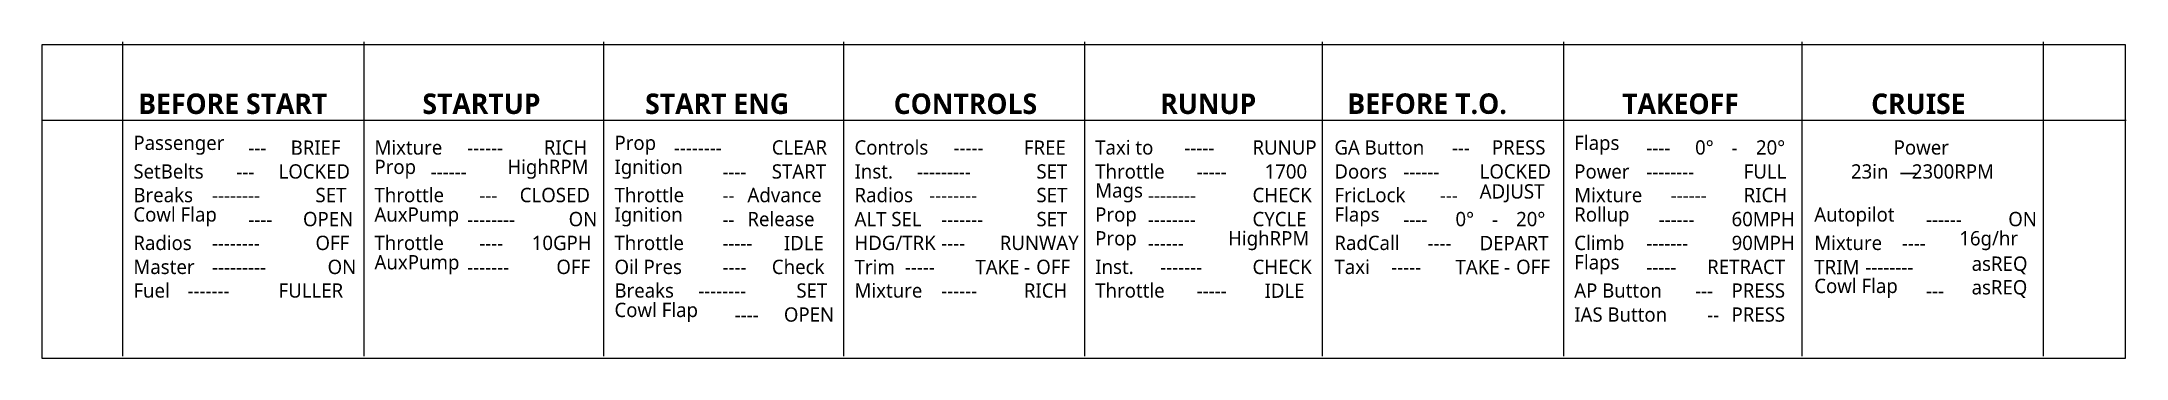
# Model space of a CAD drawing. Header units: inches. Extents: x 0 to 10, y 0 to 1.5.
import ezdxf

# ---------------------------------------------------------------- set-up
doc = ezdxf.new("R2010")
doc.units = ezdxf.units.IN
doc.header["$MEASUREMENT"] = 0
doc.layers.add('Layer 1', color=7, linetype='Continuous', lineweight=0)

# ---------------------------------------------------------------- blocks, each defined once
blk = doc.blocks.new('Block_0')
at = {"layer": 'Layer 1'}
blk.add_lwpolyline([(0, 0), (10, 0), (10, 1.5), (0, 1.5)], close=True, dxfattribs=at)
at = {"layer": 'Layer 1', "insert": (0.463, 1.168), "char_height": 0.2, "attachment_point": 7}
blk.add_mtext('\\C18;\\c0;\\FLucida Sans Typewriter Bold|b1|i0|c1;\\H0.097940;\\W1.000000;BEFORE START', dxfattribs=at)
blk = doc.blocks.new('Block_1')
at = {"layer": 'Layer 1'}
blk.add_lwpolyline([(0, 0), (10, 0), (10, 1.5), (0, 1.5)], close=True, dxfattribs=at)
at = {"layer": 'Layer 1', "insert": (1.469, 1.168), "char_height": 0.2, "attachment_point": 7}
blk.add_mtext('\\C18;\\c0;\\FLucida Sans Typewriter Bold|b1|i0|c1;\\H0.097940;\\W1.000000; ', dxfattribs=at)
blk = doc.blocks.new('Block_2')
at = {"layer": 'Layer 1'}
blk.add_lwpolyline([(0, 0), (10, 0), (10, 1.5), (0, 1.5)], close=True, dxfattribs=at)
at = {"layer": 'Layer 1', "insert": (1.827, 1.168), "char_height": 0.2, "attachment_point": 7}
blk.add_mtext('\\C18;\\c0;\\FLucida Sans Typewriter Bold|b1|i0|c1;\\H0.097940;\\W1.000000;STARTUP', dxfattribs=at)
blk = doc.blocks.new('Block_3')
at = {"layer": 'Layer 1'}
blk.add_lwpolyline([(0, 0), (10, 0), (10, 1.5), (0, 1.5)], close=True, dxfattribs=at)
at = {"layer": 'Layer 1', "insert": (2.414, 1.168), "char_height": 0.2, "attachment_point": 7}
blk.add_mtext('\\C18;\\c0;\\FLucida Sans Demibold Roman|b1|i0|c1;\\H0.097940;\\W1.000000; ', dxfattribs=at)
blk = doc.blocks.new('Block_4')
at = {"layer": 'Layer 1'}
blk.add_lwpolyline([(0, 0), (10, 0), (10, 1.5), (0, 1.5)], close=True, dxfattribs=at)
at = {"layer": 'Layer 1', "insert": (2.896, 1.168), "char_height": 0.2, "attachment_point": 7}
blk.add_mtext('\\C18;\\c0;\\FLucida Sans Typewriter Bold|b1|i0|c1;\\H0.097940;\\W1.000000;START ENG', dxfattribs=at)
blk = doc.blocks.new('Block_5')
at = {"layer": 'Layer 1'}
blk.add_lwpolyline([(0, 0), (10, 0), (10, 1.5), (0, 1.5)], close=True, dxfattribs=at)
at = {"layer": 'Layer 1', "insert": (3.649, 1.168), "char_height": 0.2, "attachment_point": 7}
blk.add_mtext('\\C18;\\c0;\\FLucida Sans Typewriter Bold|b1|i0|c1;\\H0.097940;\\W1.000000; ', dxfattribs=at)
blk = doc.blocks.new('Block_6')
at = {"layer": 'Layer 1'}
blk.add_lwpolyline([(0, 0), (10, 0), (10, 1.5), (0, 1.5)], close=True, dxfattribs=at)
at = {"layer": 'Layer 1', "insert": (4.089, 1.168), "char_height": 0.2, "attachment_point": 7}
blk.add_mtext('\\C18;\\c0;\\FLucida Sans Typewriter Bold|b1|i0|c1;\\H0.097940;\\W1.000000;CONTROLS', dxfattribs=at)
blk = doc.blocks.new('Block_7')
at = {"layer": 'Layer 1'}
blk.add_lwpolyline([(0, 0), (10, 0), (10, 1.5), (0, 1.5)], close=True, dxfattribs=at)
at = {"layer": 'Layer 1', "insert": (4.759, 1.168), "char_height": 0.2, "attachment_point": 7}
blk.add_mtext('\\C18;\\c0;\\FLucida Sans Typewriter Bold|b1|i0|c1;\\H0.097940;\\W1.000000; ', dxfattribs=at)
blk = doc.blocks.new('Block_8')
at = {"layer": 'Layer 1'}
blk.add_lwpolyline([(0, 0), (10, 0), (10, 1.5), (0, 1.5)], close=True, dxfattribs=at)
at = {"layer": 'Layer 1', "insert": (5.368, 1.168), "char_height": 0.2, "attachment_point": 7}
blk.add_mtext('\\C18;\\c0;\\FLucida Sans Typewriter Bold|b1|i0|c1;\\H0.097940;\\W1.000000;RUNUP', dxfattribs=at)
blk = doc.blocks.new('Block_9')
at = {"layer": 'Layer 1'}
blk.add_lwpolyline([(0, 0), (10, 0), (10, 1.5), (0, 1.5)], close=True, dxfattribs=at)
at = {"layer": 'Layer 1', "insert": (5.786, 1.168), "char_height": 0.2, "attachment_point": 7}
blk.add_mtext('\\C18;\\c0;\\FLucida Sans Typewriter Bold|b1|i0|c1;\\H0.097940;\\W1.000000; ', dxfattribs=at)
blk = doc.blocks.new('Block_10')
at = {"layer": 'Layer 1'}
blk.add_lwpolyline([(0, 0), (10, 0), (10, 1.5), (0, 1.5)], close=True, dxfattribs=at)
at = {"layer": 'Layer 1', "insert": (6.266, 1.168), "char_height": 0.2, "attachment_point": 7}
blk.add_mtext('\\C18;\\c0;\\FLucida Sans Typewriter Bold|b1|i0|c1;\\H0.097940;\\W1.000000;BEFORE T.O.', dxfattribs=at)
blk = doc.blocks.new('Block_11')
at = {"layer": 'Layer 1'}
blk.add_lwpolyline([(0, 0), (10, 0), (10, 1.5), (0, 1.5)], close=True, dxfattribs=at)
at = {"layer": 'Layer 1', "insert": (7.186, 1.168), "char_height": 0.2, "attachment_point": 7}
blk.add_mtext('\\C18;\\c0;\\FLucida Sans Typewriter Bold|b1|i0|c1;\\H0.097940;\\W1.000000; ', dxfattribs=at)
blk = doc.blocks.new('Block_12')
at = {"layer": 'Layer 1'}
blk.add_lwpolyline([(0, 0), (10, 0), (10, 1.5), (0, 1.5)], close=True, dxfattribs=at)
at = {"layer": 'Layer 1', "insert": (7.585, 1.168), "char_height": 0.2, "attachment_point": 7}
blk.add_mtext('\\C18;\\c0;\\FLucida Sans Typewriter Bold|b1|i0|c1;\\H0.097940;\\W1.000000;TAKEOFF', dxfattribs=at)
blk = doc.blocks.new('Block_13')
at = {"layer": 'Layer 1'}
blk.add_lwpolyline([(0, 0), (10, 0), (10, 1.5), (0, 1.5)], close=True, dxfattribs=at)
at = {"layer": 'Layer 1', "insert": (8.172, 1.168), "char_height": 0.2, "attachment_point": 7}
blk.add_mtext('\\C18;\\c0;\\FLucida Sans Typewriter Bold|b1|i0|c1;\\H0.097940;\\W1.000000; ', dxfattribs=at)
blk = doc.blocks.new('Block_14')
at = {"layer": 'Layer 1'}
blk.add_lwpolyline([(0, 0), (10, 0), (10, 1.5), (0, 1.5)], close=True, dxfattribs=at)
at = {"layer": 'Layer 1', "insert": (8.78, 1.168), "char_height": 0.2, "attachment_point": 7}
blk.add_mtext('\\C18;\\c0;\\FLucida Sans Typewriter Bold|b1|i0|c1;\\H0.097940;\\W1.000000;CRUISE', dxfattribs=at)
blk = doc.blocks.new('Block_15')
at = {"layer": 'Layer 1'}
blk.add_lwpolyline([(0, 0), (10, 0), (10, 1.5), (0, 1.5)], close=True, dxfattribs=at)
at = {"layer": 'Layer 1', "insert": (9.282, 1.168), "char_height": 0.2, "attachment_point": 7}
blk.add_mtext('\\C18;\\c0;\\FLucida Sans Typewriter Bold|b1|i0|c1;\\H0.097940;\\W1.000000; ', dxfattribs=at)
blk = doc.blocks.new('Block_16')
at = {"layer": 'Layer 1', "color": 18, "lineweight": 18, "true_color": 0x000000}
blk.add_line((1.546, 1.515), (1.546, 0.01), dxfattribs=at)
at = {"layer": 'Layer 1'}
blk.add_lwpolyline([(0, 0), (10, 0), (10, 1.5), (0, 1.5)], close=True, dxfattribs=at)
blk = doc.blocks.new('Block_17')
at = {"layer": 'Layer 1'}
blk.add_lwpolyline([(0, 0), (10, 0), (10, 1.5), (0, 1.5)], close=True, dxfattribs=at)
at = {"layer": 'Layer 1', "insert": (0.44, 0.974), "char_height": 0.2, "attachment_point": 7}
blk.add_mtext('\\C18;\\c0;\\FLucida Sans Typewriter Regular|b0|i0|c1;\\H0.068440;\\W1.000000;Passenger', dxfattribs=at)
blk = doc.blocks.new('Block_18')
at = {"layer": 'Layer 1'}
blk.add_lwpolyline([(0, 0), (10, 0), (10, 1.5), (0, 1.5)], close=True, dxfattribs=at)
at = {"layer": 'Layer 1', "insert": (0.967, 0.974), "char_height": 0.2, "attachment_point": 7}
blk.add_mtext('\\C18;\\c0;\\FLucida Sans Typewriter Regular|b0|i0|c1;\\H0.068440;\\W1.000000; ', dxfattribs=at)
blk = doc.blocks.new('Block_19')
at = {"layer": 'Layer 1'}
blk.add_lwpolyline([(0, 0), (10, 0), (10, 1.5), (0, 1.5)], close=True, dxfattribs=at)
at = {"layer": 'Layer 1', "insert": (0.992, 0.974), "char_height": 0.2, "attachment_point": 7}
blk.add_mtext('\\C18;\\c0;\\FLucida Sans Typewriter Regular|b0|i0|c1;\\H0.068440;\\W1.000000;---', dxfattribs=at)
blk = doc.blocks.new('Block_20')
at = {"layer": 'Layer 1'}
blk.add_lwpolyline([(0, 0), (10, 0), (10, 1.5), (0, 1.5)], close=True, dxfattribs=at)
at = {"layer": 'Layer 1', "insert": (1.167, 0.974), "char_height": 0.2, "attachment_point": 7}
blk.add_mtext('\\C18;\\c0;\\FLucida Sans Typewriter Regular|b0|i0|c1;\\H0.068440;\\W1.000000; ', dxfattribs=at)
blk = doc.blocks.new('Block_21')
at = {"layer": 'Layer 1'}
blk.add_lwpolyline([(0, 0), (10, 0), (10, 1.5), (0, 1.5)], close=True, dxfattribs=at)
at = {"layer": 'Layer 1', "insert": (1.195, 0.974), "char_height": 0.2, "attachment_point": 7}
blk.add_mtext('\\C18;\\c0;\\FLucida Sans Typewriter Regular|b0|i0|c1;\\H0.068440;\\W1.000000;BRIEF', dxfattribs=at)
blk = doc.blocks.new('Block_22')
at = {"layer": 'Layer 1'}
blk.add_lwpolyline([(0, 0), (10, 0), (10, 1.5), (0, 1.5)], close=True, dxfattribs=at)
at = {"layer": 'Layer 1', "insert": (1.489, 0.974), "char_height": 0.2, "attachment_point": 7}
blk.add_mtext('\\C18;\\c0;\\FLucida Sans Typewriter Regular|b0|i0|c1;\\H0.068440;\\W1.000000; ', dxfattribs=at)
blk = doc.blocks.new('Block_23')
at = {"layer": 'Layer 1'}
blk.add_lwpolyline([(0, 0), (10, 0), (10, 1.5), (0, 1.5)], close=True, dxfattribs=at)
at = {"layer": 'Layer 1', "insert": (0.44, 0.859), "char_height": 0.2, "attachment_point": 7}
blk.add_mtext('\\C18;\\c0;\\FLucida Sans Typewriter Regular|b0|i0|c1;\\H0.068440;\\W1.000000;SetBelts', dxfattribs=at)
blk = doc.blocks.new('Block_24')
at = {"layer": 'Layer 1'}
blk.add_lwpolyline([(0, 0), (10, 0), (10, 1.5), (0, 1.5)], close=True, dxfattribs=at)
at = {"layer": 'Layer 1', "insert": (0.909, 0.859), "char_height": 0.2, "attachment_point": 7}
blk.add_mtext('\\C18;\\c0;\\FLucida Sans Typewriter Regular|b0|i0|c1;\\H0.068440;\\W1.000000; ', dxfattribs=at)
blk = doc.blocks.new('Block_25')
at = {"layer": 'Layer 1'}
blk.add_lwpolyline([(0, 0), (10, 0), (10, 1.5), (0, 1.5)], close=True, dxfattribs=at)
at = {"layer": 'Layer 1', "insert": (0.934, 0.859), "char_height": 0.2, "attachment_point": 7}
blk.add_mtext('\\C18;\\c0;\\FLucida Sans Typewriter Regular|b0|i0|c1;\\H0.068440;\\W1.000000;---', dxfattribs=at)
blk = doc.blocks.new('Block_26')
at = {"layer": 'Layer 1'}
blk.add_lwpolyline([(0, 0), (10, 0), (10, 1.5), (0, 1.5)], close=True, dxfattribs=at)
at = {"layer": 'Layer 1', "insert": (1.109, 0.859), "char_height": 0.2, "attachment_point": 7}
blk.add_mtext('\\C18;\\c0;\\FLucida Sans Typewriter Regular|b0|i0|c1;\\H0.068440;\\W1.000000; ', dxfattribs=at)
blk = doc.blocks.new('Block_27')
at = {"layer": 'Layer 1'}
blk.add_lwpolyline([(0, 0), (10, 0), (10, 1.5), (0, 1.5)], close=True, dxfattribs=at)
at = {"layer": 'Layer 1', "insert": (1.137, 0.859), "char_height": 0.2, "attachment_point": 7}
blk.add_mtext('\\C18;\\c0;\\FLucida Sans Typewriter Regular|b0|i0|c1;\\H0.068440;\\W1.000000;LOCKED', dxfattribs=at)
blk = doc.blocks.new('Block_28')
at = {"layer": 'Layer 1'}
blk.add_lwpolyline([(0, 0), (10, 0), (10, 1.5), (0, 1.5)], close=True, dxfattribs=at)
at = {"layer": 'Layer 1', "insert": (1.489, 0.859), "char_height": 0.2, "attachment_point": 7}
blk.add_mtext('\\C18;\\c0;\\FLucida Sans Typewriter Regular|b0|i0|c1;\\H0.068440;\\W1.000000; ', dxfattribs=at)
blk = doc.blocks.new('Block_29')
at = {"layer": 'Layer 1'}
blk.add_lwpolyline([(0, 0), (10, 0), (10, 1.5), (0, 1.5)], close=True, dxfattribs=at)
at = {"layer": 'Layer 1', "insert": (0.44, 0.746), "char_height": 0.2, "attachment_point": 7}
blk.add_mtext('\\C18;\\c0;\\FLucida Sans Typewriter Regular|b0|i0|c1;\\H0.068676;\\W1.000000;Breaks', dxfattribs=at)
blk = doc.blocks.new('Block_30')
at = {"layer": 'Layer 1'}
blk.add_lwpolyline([(0, 0), (10, 0), (10, 1.5), (0, 1.5)], close=True, dxfattribs=at)
at = {"layer": 'Layer 1', "insert": (0.792, 0.746), "char_height": 0.2, "attachment_point": 7}
blk.add_mtext('\\C18;\\c0;\\FLucida Sans Typewriter Regular|b0|i0|c1;\\H0.068676;\\W1.000000; ', dxfattribs=at)
blk = doc.blocks.new('Block_31')
at = {"layer": 'Layer 1'}
blk.add_lwpolyline([(0, 0), (10, 0), (10, 1.5), (0, 1.5)], close=True, dxfattribs=at)
at = {"layer": 'Layer 1', "insert": (0.817, 0.746), "char_height": 0.2, "attachment_point": 7}
blk.add_mtext('\\C18;\\c0;\\FLucida Sans Typewriter Regular|b0|i0|c1;\\H0.068676;\\W1.000000;--------', dxfattribs=at)
blk = doc.blocks.new('Block_32')
at = {"layer": 'Layer 1'}
blk.add_lwpolyline([(0, 0), (10, 0), (10, 1.5), (0, 1.5)], close=True, dxfattribs=at)
at = {"layer": 'Layer 1', "insert": (1.284, 0.746), "char_height": 0.2, "attachment_point": 7}
blk.add_mtext('\\C18;\\c0;\\FLucida Sans Typewriter Regular|b0|i0|c1;\\H0.068676;\\W1.000000; ', dxfattribs=at)
blk = doc.blocks.new('Block_33')
at = {"layer": 'Layer 1'}
blk.add_lwpolyline([(0, 0), (10, 0), (10, 1.5), (0, 1.5)], close=True, dxfattribs=at)
at = {"layer": 'Layer 1', "insert": (1.314, 0.746), "char_height": 0.2, "attachment_point": 7}
blk.add_mtext('\\C18;\\c0;\\FLucida Sans Typewriter Regular|b0|i0|c1;\\H0.068676;\\W1.000000;SET', dxfattribs=at)
blk = doc.blocks.new('Block_34')
at = {"layer": 'Layer 1'}
blk.add_lwpolyline([(0, 0), (10, 0), (10, 1.5), (0, 1.5)], close=True, dxfattribs=at)
at = {"layer": 'Layer 1', "insert": (1.489, 0.746), "char_height": 0.2, "attachment_point": 7}
blk.add_mtext('\\C18;\\c0;\\FLucida Sans Typewriter Regular|b0|i0|c1;\\H0.068676;\\W1.000000; ', dxfattribs=at)
blk = doc.blocks.new('Block_35')
at = {"layer": 'Layer 1'}
blk.add_lwpolyline([(0, 0), (10, 0), (10, 1.5), (0, 1.5)], close=True, dxfattribs=at)
at = {"layer": 'Layer 1', "insert": (0.44, 0.631), "char_height": 0.2, "attachment_point": 7}
blk.add_mtext('\\C18;\\c0;\\FLucida Sans Typewriter Regular|b0|i0|c1;\\H0.068440;\\W1.000000;Cowl Flap', dxfattribs=at)
blk = doc.blocks.new('Block_36')
at = {"layer": 'Layer 1'}
blk.add_lwpolyline([(0, 0), (10, 0), (10, 1.5), (0, 1.5)], close=True, dxfattribs=at)
at = {"layer": 'Layer 1', "insert": (0.967, 0.631), "char_height": 0.2, "attachment_point": 7}
blk.add_mtext('\\C18;\\c0;\\FLucida Sans Typewriter Regular|b0|i0|c1;\\H0.068440;\\W1.000000; ', dxfattribs=at)
blk = doc.blocks.new('Block_37')
at = {"layer": 'Layer 1'}
blk.add_lwpolyline([(0, 0), (10, 0), (10, 1.5), (0, 1.5)], close=True, dxfattribs=at)
at = {"layer": 'Layer 1', "insert": (0.992, 0.631), "char_height": 0.2, "attachment_point": 7}
blk.add_mtext('\\C18;\\c0;\\FLucida Sans Typewriter Regular|b0|i0|c1;\\H0.068440;\\W1.000000;----', dxfattribs=at)
blk = doc.blocks.new('Block_38')
at = {"layer": 'Layer 1'}
blk.add_lwpolyline([(0, 0), (10, 0), (10, 1.5), (0, 1.5)], close=True, dxfattribs=at)
at = {"layer": 'Layer 1', "insert": (1.225, 0.631), "char_height": 0.2, "attachment_point": 7}
blk.add_mtext('\\C18;\\c0;\\FLucida Sans Typewriter Regular|b0|i0|c1;\\H0.068440;\\W1.000000; ', dxfattribs=at)
blk = doc.blocks.new('Block_39')
at = {"layer": 'Layer 1'}
blk.add_lwpolyline([(0, 0), (10, 0), (10, 1.5), (0, 1.5)], close=True, dxfattribs=at)
at = {"layer": 'Layer 1', "insert": (1.254, 0.631), "char_height": 0.2, "attachment_point": 7}
blk.add_mtext('\\C18;\\c0;\\FLucida Sans Typewriter Regular|b0|i0|c1;\\H0.068440;\\W1.000000;OPEN', dxfattribs=at)
blk = doc.blocks.new('Block_40')
at = {"layer": 'Layer 1'}
blk.add_lwpolyline([(0, 0), (10, 0), (10, 1.5), (0, 1.5)], close=True, dxfattribs=at)
at = {"layer": 'Layer 1', "insert": (1.489, 0.631), "char_height": 0.2, "attachment_point": 7}
blk.add_mtext('\\C18;\\c0;\\FLucida Sans Typewriter Regular|b0|i0|c1;\\H0.068440;\\W1.000000; ', dxfattribs=at)
blk = doc.blocks.new('Block_41')
at = {"layer": 'Layer 1'}
blk.add_lwpolyline([(0, 0), (10, 0), (10, 1.5), (0, 1.5)], close=True, dxfattribs=at)
at = {"layer": 'Layer 1', "insert": (0.44, 0.517), "char_height": 0.2, "attachment_point": 7}
blk.add_mtext('\\C18;\\c0;\\FLucida Sans Typewriter Regular|b0|i0|c1;\\H0.068440;\\W1.000000;Radios', dxfattribs=at)
blk = doc.blocks.new('Block_42')
at = {"layer": 'Layer 1'}
blk.add_lwpolyline([(0, 0), (10, 0), (10, 1.5), (0, 1.5)], close=True, dxfattribs=at)
at = {"layer": 'Layer 1', "insert": (0.792, 0.517), "char_height": 0.2, "attachment_point": 7}
blk.add_mtext('\\C18;\\c0;\\FLucida Sans Typewriter Regular|b0|i0|c1;\\H0.068440;\\W1.000000; ', dxfattribs=at)
blk = doc.blocks.new('Block_43')
at = {"layer": 'Layer 1'}
blk.add_lwpolyline([(0, 0), (10, 0), (10, 1.5), (0, 1.5)], close=True, dxfattribs=at)
at = {"layer": 'Layer 1', "insert": (0.817, 0.517), "char_height": 0.2, "attachment_point": 7}
blk.add_mtext('\\C18;\\c0;\\FLucida Sans Typewriter Regular|b0|i0|c1;\\H0.068440;\\W1.000000;--------', dxfattribs=at)
blk = doc.blocks.new('Block_44')
at = {"layer": 'Layer 1'}
blk.add_lwpolyline([(0, 0), (10, 0), (10, 1.5), (0, 1.5)], close=True, dxfattribs=at)
at = {"layer": 'Layer 1', "insert": (1.284, 0.517), "char_height": 0.2, "attachment_point": 7}
blk.add_mtext('\\C18;\\c0;\\FLucida Sans Typewriter Regular|b0|i0|c1;\\H0.068440;\\W1.000000; ', dxfattribs=at)
blk = doc.blocks.new('Block_45')
at = {"layer": 'Layer 1'}
blk.add_lwpolyline([(0, 0), (10, 0), (10, 1.5), (0, 1.5)], close=True, dxfattribs=at)
at = {"layer": 'Layer 1', "insert": (1.314, 0.517), "char_height": 0.2, "attachment_point": 7}
blk.add_mtext('\\C18;\\c0;\\FLucida Sans Typewriter Regular|b0|i0|c1;\\H0.068440;\\W1.000000;OFF', dxfattribs=at)
blk = doc.blocks.new('Block_46')
at = {"layer": 'Layer 1'}
blk.add_lwpolyline([(0, 0), (10, 0), (10, 1.5), (0, 1.5)], close=True, dxfattribs=at)
at = {"layer": 'Layer 1', "insert": (1.489, 0.517), "char_height": 0.2, "attachment_point": 7}
blk.add_mtext('\\C18;\\c0;\\FLucida Sans Typewriter Regular|b0|i0|c1;\\H0.068440;\\W1.000000; ', dxfattribs=at)
blk = doc.blocks.new('Block_47')
at = {"layer": 'Layer 1'}
blk.add_lwpolyline([(0, 0), (10, 0), (10, 1.5), (0, 1.5)], close=True, dxfattribs=at)
at = {"layer": 'Layer 1', "insert": (0.44, 0.402), "char_height": 0.2, "attachment_point": 7}
blk.add_mtext('\\C18;\\c0;\\FLucida Sans Typewriter Regular|b0|i0|c1;\\H0.068676;\\W1.000000;Master', dxfattribs=at)
blk = doc.blocks.new('Block_48')
at = {"layer": 'Layer 1'}
blk.add_lwpolyline([(0, 0), (10, 0), (10, 1.5), (0, 1.5)], close=True, dxfattribs=at)
at = {"layer": 'Layer 1', "insert": (0.792, 0.402), "char_height": 0.2, "attachment_point": 7}
blk.add_mtext('\\C18;\\c0;\\FLucida Sans Typewriter Regular|b0|i0|c1;\\H0.068676;\\W1.000000; ', dxfattribs=at)
blk = doc.blocks.new('Block_49')
at = {"layer": 'Layer 1'}
blk.add_lwpolyline([(0, 0), (10, 0), (10, 1.5), (0, 1.5)], close=True, dxfattribs=at)
at = {"layer": 'Layer 1', "insert": (0.817, 0.402), "char_height": 0.2, "attachment_point": 7}
blk.add_mtext('\\C18;\\c0;\\FLucida Sans Typewriter Regular|b0|i0|c1;\\H0.068676;\\W1.000000;---------', dxfattribs=at)
blk = doc.blocks.new('Block_50')
at = {"layer": 'Layer 1'}
blk.add_lwpolyline([(0, 0), (10, 0), (10, 1.5), (0, 1.5)], close=True, dxfattribs=at)
at = {"layer": 'Layer 1', "insert": (1.342, 0.402), "char_height": 0.2, "attachment_point": 7}
blk.add_mtext('\\C18;\\c0;\\FLucida Sans Typewriter Regular|b0|i0|c1;\\H0.068676;\\W1.000000; ', dxfattribs=at)
blk = doc.blocks.new('Block_51')
at = {"layer": 'Layer 1'}
blk.add_lwpolyline([(0, 0), (10, 0), (10, 1.5), (0, 1.5)], close=True, dxfattribs=at)
at = {"layer": 'Layer 1', "insert": (1.372, 0.402), "char_height": 0.2, "attachment_point": 7}
blk.add_mtext('\\C18;\\c0;\\FLucida Sans Typewriter Regular|b0|i0|c1;\\H0.068676;\\W1.000000;ON', dxfattribs=at)
blk = doc.blocks.new('Block_52')
at = {"layer": 'Layer 1'}
blk.add_lwpolyline([(0, 0), (10, 0), (10, 1.5), (0, 1.5)], close=True, dxfattribs=at)
at = {"layer": 'Layer 1', "insert": (1.489, 0.402), "char_height": 0.2, "attachment_point": 7}
blk.add_mtext('\\C18;\\c0;\\FLucida Sans Typewriter Regular|b0|i0|c1;\\H0.068676;\\W1.000000; ', dxfattribs=at)
blk = doc.blocks.new('Block_53')
at = {"layer": 'Layer 1'}
blk.add_lwpolyline([(0, 0), (10, 0), (10, 1.5), (0, 1.5)], close=True, dxfattribs=at)
at = {"layer": 'Layer 1', "insert": (0.44, 0.289), "char_height": 0.2, "attachment_point": 7}
blk.add_mtext('\\C18;\\c0;\\FLucida Sans Typewriter Regular|b0|i0|c1;\\H0.068440;\\W1.000000;Fuel', dxfattribs=at)
blk = doc.blocks.new('Block_54')
at = {"layer": 'Layer 1'}
blk.add_lwpolyline([(0, 0), (10, 0), (10, 1.5), (0, 1.5)], close=True, dxfattribs=at)
at = {"layer": 'Layer 1', "insert": (0.675, 0.289), "char_height": 0.2, "attachment_point": 7}
blk.add_mtext('\\C18;\\c0;\\FLucida Sans Typewriter Regular|b0|i0|c1;\\H0.068440;\\W1.000000; ', dxfattribs=at)
blk = doc.blocks.new('Block_55')
at = {"layer": 'Layer 1'}
blk.add_lwpolyline([(0, 0), (10, 0), (10, 1.5), (0, 1.5)], close=True, dxfattribs=at)
at = {"layer": 'Layer 1', "insert": (0.7, 0.289), "char_height": 0.2, "attachment_point": 7}
blk.add_mtext('\\C18;\\c0;\\FLucida Sans Typewriter Regular|b0|i0|c1;\\H0.068440;\\W1.000000;-------', dxfattribs=at)
blk = doc.blocks.new('Block_56')
at = {"layer": 'Layer 1'}
blk.add_lwpolyline([(0, 0), (10, 0), (10, 1.5), (0, 1.5)], close=True, dxfattribs=at)
at = {"layer": 'Layer 1', "insert": (1.109, 0.289), "char_height": 0.2, "attachment_point": 7}
blk.add_mtext('\\C18;\\c0;\\FLucida Sans Typewriter Regular|b0|i0|c1;\\H0.068440;\\W1.000000; ', dxfattribs=at)
blk = doc.blocks.new('Block_57')
at = {"layer": 'Layer 1'}
blk.add_lwpolyline([(0, 0), (10, 0), (10, 1.5), (0, 1.5)], close=True, dxfattribs=at)
at = {"layer": 'Layer 1', "insert": (1.137, 0.289), "char_height": 0.2, "attachment_point": 7}
blk.add_mtext('\\C18;\\c0;\\FLucida Sans Typewriter Regular|b0|i0|c1;\\H0.068440;\\W1.000000;FULLER', dxfattribs=at)
blk = doc.blocks.new('Block_58')
at = {"layer": 'Layer 1'}
blk.add_lwpolyline([(0, 0), (10, 0), (10, 1.5), (0, 1.5)], close=True, dxfattribs=at)
at = {"layer": 'Layer 1', "insert": (1.489, 0.289), "char_height": 0.2, "attachment_point": 7}
blk.add_mtext('\\C18;\\c0;\\FLucida Sans Typewriter Regular|b0|i0|c1;\\H0.068440;\\W1.000000; ', dxfattribs=at)
blk = doc.blocks.new('Block_59')
at = {"layer": 'Layer 1'}
blk.add_lwpolyline([(0, 0), (10, 0), (10, 1.5), (0, 1.5)], close=True, dxfattribs=at)
at = {"layer": 'Layer 1', "insert": (1.597, 0.974), "char_height": 0.2, "attachment_point": 7}
blk.add_mtext('\\C18;\\c0;\\FLucida Sans Typewriter Regular|b0|i0|c1;\\H0.068440;\\W1.000000;Mixture', dxfattribs=at)
blk = doc.blocks.new('Block_60')
at = {"layer": 'Layer 1'}
blk.add_lwpolyline([(0, 0), (10, 0), (10, 1.5), (0, 1.5)], close=True, dxfattribs=at)
at = {"layer": 'Layer 1', "insert": (2.007, 0.974), "char_height": 0.2, "attachment_point": 7}
blk.add_mtext('\\C18;\\c0;\\FLucida Sans Typewriter Regular|b0|i0|c1;\\H0.068440;\\W1.000000; ', dxfattribs=at)
blk = doc.blocks.new('Block_61')
at = {"layer": 'Layer 1'}
blk.add_lwpolyline([(0, 0), (10, 0), (10, 1.5), (0, 1.5)], close=True, dxfattribs=at)
at = {"layer": 'Layer 1', "insert": (2.042, 0.974), "char_height": 0.2, "attachment_point": 7}
blk.add_mtext('\\C18;\\c0;\\FLucida Sans Typewriter Regular|b0|i0|c1;\\H0.068440;\\W1.000000;------', dxfattribs=at)
blk = doc.blocks.new('Block_62')
at = {"layer": 'Layer 1'}
blk.add_lwpolyline([(0, 0), (10, 0), (10, 1.5), (0, 1.5)], close=True, dxfattribs=at)
at = {"layer": 'Layer 1', "insert": (2.392, 0.974), "char_height": 0.2, "attachment_point": 7}
blk.add_mtext('\\C18;\\c0;\\FLucida Sans Typewriter Regular|b0|i0|c1;\\H0.068440;\\W1.000000; ', dxfattribs=at)
blk = doc.blocks.new('Block_63')
at = {"layer": 'Layer 1'}
blk.add_lwpolyline([(0, 0), (10, 0), (10, 1.5), (0, 1.5)], close=True, dxfattribs=at)
at = {"layer": 'Layer 1', "insert": (2.41, 0.974), "char_height": 0.2, "attachment_point": 7}
blk.add_mtext('\\C18;\\c0;\\FLucida Sans Typewriter Regular|b0|i0|c1;\\H0.068440;\\W1.000000;RICH', dxfattribs=at)
blk = doc.blocks.new('Block_64')
at = {"layer": 'Layer 1'}
blk.add_lwpolyline([(0, 0), (10, 0), (10, 1.5), (0, 1.5)], close=True, dxfattribs=at)
at = {"layer": 'Layer 1', "insert": (2.645, 0.974), "char_height": 0.2, "attachment_point": 7}
blk.add_mtext('\\C18;\\c0;\\FLucida Sans Typewriter Regular|b0|i0|c1;\\H0.068440;\\W1.000000; ', dxfattribs=at)
blk = doc.blocks.new('Block_65')
at = {"layer": 'Layer 1'}
blk.add_lwpolyline([(0, 0), (10, 0), (10, 1.5), (0, 1.5)], close=True, dxfattribs=at)
at = {"layer": 'Layer 1', "insert": (1.597, 0.859), "char_height": 0.2, "attachment_point": 7}
blk.add_mtext('\\C18;\\c0;\\FLucida Sans Typewriter Regular|b0|i0|c1;\\H0.068440;\\W1.000000;Prop', dxfattribs=at)
blk = doc.blocks.new('Block_66')
at = {"layer": 'Layer 1'}
blk.add_lwpolyline([(0, 0), (10, 0), (10, 1.5), (0, 1.5)], close=True, dxfattribs=at)
at = {"layer": 'Layer 1', "insert": (1.832, 0.859), "char_height": 0.2, "attachment_point": 7}
blk.add_mtext('\\C18;\\c0;\\FLucida Sans Typewriter Regular|b0|i0|c1;\\H0.068440;\\W1.000000; ', dxfattribs=at)
blk = doc.blocks.new('Block_67')
at = {"layer": 'Layer 1'}
blk.add_lwpolyline([(0, 0), (10, 0), (10, 1.5), (0, 1.5)], close=True, dxfattribs=at)
at = {"layer": 'Layer 1', "insert": (1.867, 0.859), "char_height": 0.2, "attachment_point": 7}
blk.add_mtext('\\C18;\\c0;\\FLucida Sans Typewriter Regular|b0|i0|c1;\\H0.068440;\\W1.000000;------', dxfattribs=at)
blk = doc.blocks.new('Block_68')
at = {"layer": 'Layer 1'}
blk.add_lwpolyline([(0, 0), (10, 0), (10, 1.5), (0, 1.5)], close=True, dxfattribs=at)
at = {"layer": 'Layer 1', "insert": (2.217, 0.859), "char_height": 0.2, "attachment_point": 7}
blk.add_mtext('\\C18;\\c0;\\FLucida Sans Typewriter Regular|b0|i0|c1;\\H0.068440;\\W1.000000; ', dxfattribs=at)
blk = doc.blocks.new('Block_69')
at = {"layer": 'Layer 1'}
blk.add_lwpolyline([(0, 0), (10, 0), (10, 1.5), (0, 1.5)], close=True, dxfattribs=at)
at = {"layer": 'Layer 1', "insert": (2.235, 0.859), "char_height": 0.2, "attachment_point": 7}
blk.add_mtext('\\C18;\\c0;\\FLucida Sans Typewriter Regular|b0|i0|c1;\\H0.068440;\\W1.000000;HighRPM', dxfattribs=at)
blk = doc.blocks.new('Block_70')
at = {"layer": 'Layer 1'}
blk.add_lwpolyline([(0, 0), (10, 0), (10, 1.5), (0, 1.5)], close=True, dxfattribs=at)
at = {"layer": 'Layer 1', "insert": (2.645, 0.859), "char_height": 0.2, "attachment_point": 7}
blk.add_mtext('\\C18;\\c0;\\FLucida Sans Typewriter Regular|b0|i0|c1;\\H0.068440;\\W1.000000; ', dxfattribs=at)
blk = doc.blocks.new('Block_71')
at = {"layer": 'Layer 1'}
blk.add_lwpolyline([(0, 0), (10, 0), (10, 1.5), (0, 1.5)], close=True, dxfattribs=at)
at = {"layer": 'Layer 1', "insert": (1.597, 0.746), "char_height": 0.2, "attachment_point": 7}
blk.add_mtext('\\C18;\\c0;\\FLucida Sans Typewriter Regular|b0|i0|c1;\\H0.068676;\\W1.000000;Throttle', dxfattribs=at)
blk = doc.blocks.new('Block_72')
at = {"layer": 'Layer 1'}
blk.add_lwpolyline([(0, 0), (10, 0), (10, 1.5), (0, 1.5)], close=True, dxfattribs=at)
at = {"layer": 'Layer 1', "insert": (2.065, 0.746), "char_height": 0.2, "attachment_point": 7}
blk.add_mtext('\\C18;\\c0;\\FLucida Sans Typewriter Regular|b0|i0|c1;\\H0.068676;\\W1.000000; ', dxfattribs=at)
blk = doc.blocks.new('Block_73')
at = {"layer": 'Layer 1'}
blk.add_lwpolyline([(0, 0), (10, 0), (10, 1.5), (0, 1.5)], close=True, dxfattribs=at)
at = {"layer": 'Layer 1', "insert": (2.1, 0.746), "char_height": 0.2, "attachment_point": 7}
blk.add_mtext('\\C18;\\c0;\\FLucida Sans Typewriter Regular|b0|i0|c1;\\H0.068676;\\W1.000000;---', dxfattribs=at)
blk = doc.blocks.new('Block_74')
at = {"layer": 'Layer 1'}
blk.add_lwpolyline([(0, 0), (10, 0), (10, 1.5), (0, 1.5)], close=True, dxfattribs=at)
at = {"layer": 'Layer 1', "insert": (2.275, 0.746), "char_height": 0.2, "attachment_point": 7}
blk.add_mtext('\\C18;\\c0;\\FLucida Sans Typewriter Regular|b0|i0|c1;\\H0.068676;\\W1.000000; ', dxfattribs=at)
blk = doc.blocks.new('Block_75')
at = {"layer": 'Layer 1'}
blk.add_lwpolyline([(0, 0), (10, 0), (10, 1.5), (0, 1.5)], close=True, dxfattribs=at)
at = {"layer": 'Layer 1', "insert": (2.294, 0.746), "char_height": 0.2, "attachment_point": 7}
blk.add_mtext('\\C18;\\c0;\\FLucida Sans Typewriter Regular|b0|i0|c1;\\H0.068676;\\W1.000000;CLOSED', dxfattribs=at)
blk = doc.blocks.new('Block_76')
at = {"layer": 'Layer 1'}
blk.add_lwpolyline([(0, 0), (10, 0), (10, 1.5), (0, 1.5)], close=True, dxfattribs=at)
at = {"layer": 'Layer 1', "insert": (2.645, 0.746), "char_height": 0.2, "attachment_point": 7}
blk.add_mtext('\\C18;\\c0;\\FLucida Sans Typewriter Regular|b0|i0|c1;\\H0.068676;\\W1.000000; ', dxfattribs=at)
blk = doc.blocks.new('Block_77')
at = {"layer": 'Layer 1'}
blk.add_lwpolyline([(0, 0), (10, 0), (10, 1.5), (0, 1.5)], close=True, dxfattribs=at)
at = {"layer": 'Layer 1', "insert": (1.597, 0.631), "char_height": 0.2, "attachment_point": 7}
blk.add_mtext('\\C18;\\c0;\\FLucida Sans Typewriter Regular|b0|i0|c1;\\H0.068440;\\W1.000000;AuxPump', dxfattribs=at)
blk = doc.blocks.new('Block_78')
at = {"layer": 'Layer 1'}
blk.add_lwpolyline([(0, 0), (10, 0), (10, 1.5), (0, 1.5)], close=True, dxfattribs=at)
at = {"layer": 'Layer 1', "insert": (2.007, 0.631), "char_height": 0.2, "attachment_point": 7}
blk.add_mtext('\\C18;\\c0;\\FLucida Sans Typewriter Regular|b0|i0|c1;\\H0.068440;\\W1.000000; ', dxfattribs=at)
blk = doc.blocks.new('Block_79')
at = {"layer": 'Layer 1'}
blk.add_lwpolyline([(0, 0), (10, 0), (10, 1.5), (0, 1.5)], close=True, dxfattribs=at)
at = {"layer": 'Layer 1', "insert": (2.042, 0.631), "char_height": 0.2, "attachment_point": 7}
blk.add_mtext('\\C18;\\c0;\\FLucida Sans Typewriter Regular|b0|i0|c1;\\H0.068440;\\W1.000000;--------', dxfattribs=at)
blk = doc.blocks.new('Block_80')
at = {"layer": 'Layer 1'}
blk.add_lwpolyline([(0, 0), (10, 0), (10, 1.5), (0, 1.5)], close=True, dxfattribs=at)
at = {"layer": 'Layer 1', "insert": (2.509, 0.631), "char_height": 0.2, "attachment_point": 7}
blk.add_mtext('\\C18;\\c0;\\FLucida Sans Typewriter Regular|b0|i0|c1;\\H0.068440;\\W1.000000; ', dxfattribs=at)
blk = doc.blocks.new('Block_81')
at = {"layer": 'Layer 1'}
blk.add_lwpolyline([(0, 0), (10, 0), (10, 1.5), (0, 1.5)], close=True, dxfattribs=at)
at = {"layer": 'Layer 1', "insert": (2.529, 0.631), "char_height": 0.2, "attachment_point": 7}
blk.add_mtext('\\C18;\\c0;\\FLucida Sans Typewriter Regular|b0|i0|c1;\\H0.068440;\\W1.000000;ON', dxfattribs=at)
blk = doc.blocks.new('Block_82')
at = {"layer": 'Layer 1'}
blk.add_lwpolyline([(0, 0), (10, 0), (10, 1.5), (0, 1.5)], close=True, dxfattribs=at)
at = {"layer": 'Layer 1', "insert": (2.645, 0.631), "char_height": 0.2, "attachment_point": 7}
blk.add_mtext('\\C18;\\c0;\\FLucida Sans Typewriter Regular|b0|i0|c1;\\H0.068440;\\W1.000000; ', dxfattribs=at)
blk = doc.blocks.new('Block_83')
at = {"layer": 'Layer 1'}
blk.add_lwpolyline([(0, 0), (10, 0), (10, 1.5), (0, 1.5)], close=True, dxfattribs=at)
at = {"layer": 'Layer 1', "insert": (1.597, 0.517), "char_height": 0.2, "attachment_point": 7}
blk.add_mtext('\\C18;\\c0;\\FLucida Sans Typewriter Regular|b0|i0|c1;\\H0.068440;\\W1.000000;Throttle', dxfattribs=at)
blk = doc.blocks.new('Block_84')
at = {"layer": 'Layer 1'}
blk.add_lwpolyline([(0, 0), (10, 0), (10, 1.5), (0, 1.5)], close=True, dxfattribs=at)
at = {"layer": 'Layer 1', "insert": (2.065, 0.517), "char_height": 0.2, "attachment_point": 7}
blk.add_mtext('\\C18;\\c0;\\FLucida Sans Typewriter Regular|b0|i0|c1;\\H0.068440;\\W1.000000; ', dxfattribs=at)
blk = doc.blocks.new('Block_85')
at = {"layer": 'Layer 1'}
blk.add_lwpolyline([(0, 0), (10, 0), (10, 1.5), (0, 1.5)], close=True, dxfattribs=at)
at = {"layer": 'Layer 1', "insert": (2.1, 0.517), "char_height": 0.2, "attachment_point": 7}
blk.add_mtext('\\C18;\\c0;\\FLucida Sans Typewriter Regular|b0|i0|c1;\\H0.068440;\\W1.000000;----', dxfattribs=at)
blk = doc.blocks.new('Block_86')
at = {"layer": 'Layer 1'}
blk.add_lwpolyline([(0, 0), (10, 0), (10, 1.5), (0, 1.5)], close=True, dxfattribs=at)
at = {"layer": 'Layer 1', "insert": (2.334, 0.517), "char_height": 0.2, "attachment_point": 7}
blk.add_mtext('\\C18;\\c0;\\FLucida Sans Typewriter Regular|b0|i0|c1;\\H0.068440;\\W1.000000; ', dxfattribs=at)
blk = doc.blocks.new('Block_87')
at = {"layer": 'Layer 1'}
blk.add_lwpolyline([(0, 0), (10, 0), (10, 1.5), (0, 1.5)], close=True, dxfattribs=at)
at = {"layer": 'Layer 1', "insert": (2.352, 0.517), "char_height": 0.2, "attachment_point": 7}
blk.add_mtext('\\C18;\\c0;\\FLucida Sans Typewriter Regular|b0|i0|c1;\\H0.068440;\\W1.000000;10GPH', dxfattribs=at)
blk = doc.blocks.new('Block_88')
at = {"layer": 'Layer 1'}
blk.add_lwpolyline([(0, 0), (10, 0), (10, 1.5), (0, 1.5)], close=True, dxfattribs=at)
at = {"layer": 'Layer 1', "insert": (2.645, 0.517), "char_height": 0.2, "attachment_point": 7}
blk.add_mtext('\\C18;\\c0;\\FLucida Sans Typewriter Regular|b0|i0|c1;\\H0.068440;\\W1.000000; ', dxfattribs=at)
blk = doc.blocks.new('Block_89')
at = {"layer": 'Layer 1'}
blk.add_lwpolyline([(0, 0), (10, 0), (10, 1.5), (0, 1.5)], close=True, dxfattribs=at)
at = {"layer": 'Layer 1', "insert": (1.597, 0.402), "char_height": 0.2, "attachment_point": 7}
blk.add_mtext('\\C18;\\c0;\\FLucida Sans Typewriter Regular|b0|i0|c1;\\H0.068676;\\W1.000000;AuxPump', dxfattribs=at)
blk = doc.blocks.new('Block_90')
at = {"layer": 'Layer 1'}
blk.add_lwpolyline([(0, 0), (10, 0), (10, 1.5), (0, 1.5)], close=True, dxfattribs=at)
at = {"layer": 'Layer 1', "insert": (2.007, 0.402), "char_height": 0.2, "attachment_point": 7}
blk.add_mtext('\\C18;\\c0;\\FLucida Sans Typewriter Regular|b0|i0|c1;\\H0.068676;\\W1.000000; ', dxfattribs=at)
blk = doc.blocks.new('Block_91')
at = {"layer": 'Layer 1'}
blk.add_lwpolyline([(0, 0), (10, 0), (10, 1.5), (0, 1.5)], close=True, dxfattribs=at)
at = {"layer": 'Layer 1', "insert": (2.042, 0.402), "char_height": 0.2, "attachment_point": 7}
blk.add_mtext('\\C18;\\c0;\\FLucida Sans Typewriter Regular|b0|i0|c1;\\H0.068676;\\W1.000000;-------', dxfattribs=at)
blk = doc.blocks.new('Block_92')
at = {"layer": 'Layer 1'}
blk.add_lwpolyline([(0, 0), (10, 0), (10, 1.5), (0, 1.5)], close=True, dxfattribs=at)
at = {"layer": 'Layer 1', "insert": (2.45, 0.402), "char_height": 0.2, "attachment_point": 7}
blk.add_mtext('\\C18;\\c0;\\FLucida Sans Typewriter Regular|b0|i0|c1;\\H0.068676;\\W1.000000; ', dxfattribs=at)
blk = doc.blocks.new('Block_93')
at = {"layer": 'Layer 1'}
blk.add_lwpolyline([(0, 0), (10, 0), (10, 1.5), (0, 1.5)], close=True, dxfattribs=at)
at = {"layer": 'Layer 1', "insert": (2.47, 0.402), "char_height": 0.2, "attachment_point": 7}
blk.add_mtext('\\C18;\\c0;\\FLucida Sans Typewriter Regular|b0|i0|c1;\\H0.068676;\\W1.000000;OFF', dxfattribs=at)
blk = doc.blocks.new('Block_94')
at = {"layer": 'Layer 1'}
blk.add_lwpolyline([(0, 0), (10, 0), (10, 1.5), (0, 1.5)], close=True, dxfattribs=at)
at = {"layer": 'Layer 1', "insert": (2.645, 0.402), "char_height": 0.2, "attachment_point": 7}
blk.add_mtext('\\C18;\\c0;\\FLucida Sans Typewriter Regular|b0|i0|c1;\\H0.068676;\\W1.000000; ', dxfattribs=at)
blk = doc.blocks.new('Block_95')
at = {"layer": 'Layer 1'}
blk.add_lwpolyline([(0, 0), (10, 0), (10, 1.5), (0, 1.5)], close=True, dxfattribs=at)
at = {"layer": 'Layer 1', "insert": (1.597, 0.289), "char_height": 0.2, "attachment_point": 7}
blk.add_mtext('\\C18;\\c0;\\FLucida Sans Typewriter Regular|b0|i0|c1;\\H0.068440;\\W1.000000; ', dxfattribs=at)
blk = doc.blocks.new('Block_96')
at = {"layer": 'Layer 1'}
blk.add_lwpolyline([(0, 0), (10, 0), (10, 1.5), (0, 1.5)], close=True, dxfattribs=at)
at = {"layer": 'Layer 1', "insert": (2.749, 0.974), "char_height": 0.2, "attachment_point": 7}
blk.add_mtext('\\C18;\\c0;\\FLucida Sans Typewriter Regular|b0|i0|c1;\\H0.068440;\\W1.000000;Prop', dxfattribs=at)
blk = doc.blocks.new('Block_97')
at = {"layer": 'Layer 1'}
blk.add_lwpolyline([(0, 0), (10, 0), (10, 1.5), (0, 1.5)], close=True, dxfattribs=at)
at = {"layer": 'Layer 1', "insert": (2.984, 0.974), "char_height": 0.2, "attachment_point": 7}
blk.add_mtext('\\C18;\\c0;\\FLucida Sans Typewriter Regular|b0|i0|c1;\\H0.068440;\\W1.000000; ', dxfattribs=at)
blk = doc.blocks.new('Block_98')
at = {"layer": 'Layer 1'}
blk.add_lwpolyline([(0, 0), (10, 0), (10, 1.5), (0, 1.5)], close=True, dxfattribs=at)
at = {"layer": 'Layer 1', "insert": (3.034, 0.974), "char_height": 0.2, "attachment_point": 7}
blk.add_mtext('\\C18;\\c0;\\FLucida Sans Typewriter Regular|b0|i0|c1;\\H0.068440;\\W1.000000;--------', dxfattribs=at)
blk = doc.blocks.new('Block_99')
at = {"layer": 'Layer 1'}
blk.add_lwpolyline([(0, 0), (10, 0), (10, 1.5), (0, 1.5)], close=True, dxfattribs=at)
at = {"layer": 'Layer 1', "insert": (3.501, 0.974), "char_height": 0.2, "attachment_point": 7}
blk.add_mtext('\\C18;\\c0;\\FLucida Sans Typewriter Regular|b0|i0|c1;\\H0.068440;\\W1.000000; ', dxfattribs=at)
blk = doc.blocks.new('Block_100')
at = {"layer": 'Layer 1'}
blk.add_lwpolyline([(0, 0), (10, 0), (10, 1.5), (0, 1.5)], close=True, dxfattribs=at)
at = {"layer": 'Layer 1', "insert": (3.504, 0.974), "char_height": 0.2, "attachment_point": 7}
blk.add_mtext('\\C18;\\c0;\\FLucida Sans Typewriter Regular|b0|i0|c1;\\H0.068440;\\W1.000000;CLEAR', dxfattribs=at)
blk = doc.blocks.new('Block_101')
at = {"layer": 'Layer 1'}
blk.add_lwpolyline([(0, 0), (10, 0), (10, 1.5), (0, 1.5)], close=True, dxfattribs=at)
at = {"layer": 'Layer 1', "insert": (3.797, 0.974), "char_height": 0.2, "attachment_point": 7}
blk.add_mtext('\\C18;\\c0;\\FLucida Sans Typewriter Regular|b0|i0|c1;\\H0.068440;\\W1.000000; ', dxfattribs=at)
blk = doc.blocks.new('Block_102')
at = {"layer": 'Layer 1'}
blk.add_lwpolyline([(0, 0), (10, 0), (10, 1.5), (0, 1.5)], close=True, dxfattribs=at)
at = {"layer": 'Layer 1', "insert": (2.749, 0.859), "char_height": 0.2, "attachment_point": 7}
blk.add_mtext('\\C18;\\c0;\\FLucida Sans Typewriter Regular|b0|i0|c1;\\H0.068440;\\W1.000000;Ignition', dxfattribs=at)
blk = doc.blocks.new('Block_103')
at = {"layer": 'Layer 1'}
blk.add_lwpolyline([(0, 0), (10, 0), (10, 1.5), (0, 1.5)], close=True, dxfattribs=at)
at = {"layer": 'Layer 1', "insert": (3.217, 0.859), "char_height": 0.2, "attachment_point": 7}
blk.add_mtext('\\C18;\\c0;\\FLucida Sans Typewriter Regular|b0|i0|c1;\\H0.068440;\\W1.000000; ', dxfattribs=at)
blk = doc.blocks.new('Block_104')
at = {"layer": 'Layer 1'}
blk.add_lwpolyline([(0, 0), (10, 0), (10, 1.5), (0, 1.5)], close=True, dxfattribs=at)
at = {"layer": 'Layer 1', "insert": (3.267, 0.859), "char_height": 0.2, "attachment_point": 7}
blk.add_mtext('\\C18;\\c0;\\FLucida Sans Typewriter Regular|b0|i0|c1;\\H0.068440;\\W1.000000;----', dxfattribs=at)
blk = doc.blocks.new('Block_105')
at = {"layer": 'Layer 1'}
blk.add_lwpolyline([(0, 0), (10, 0), (10, 1.5), (0, 1.5)], close=True, dxfattribs=at)
at = {"layer": 'Layer 1', "insert": (3.501, 0.859), "char_height": 0.2, "attachment_point": 7}
blk.add_mtext('\\C18;\\c0;\\FLucida Sans Typewriter Regular|b0|i0|c1;\\H0.068440;\\W1.000000; ', dxfattribs=at)
blk = doc.blocks.new('Block_106')
at = {"layer": 'Layer 1'}
blk.add_lwpolyline([(0, 0), (10, 0), (10, 1.5), (0, 1.5)], close=True, dxfattribs=at)
at = {"layer": 'Layer 1', "insert": (3.504, 0.859), "char_height": 0.2, "attachment_point": 7}
blk.add_mtext('\\C18;\\c0;\\FLucida Sans Typewriter Regular|b0|i0|c1;\\H0.068440;\\W1.000000;START', dxfattribs=at)
blk = doc.blocks.new('Block_107')
at = {"layer": 'Layer 1'}
blk.add_lwpolyline([(0, 0), (10, 0), (10, 1.5), (0, 1.5)], close=True, dxfattribs=at)
at = {"layer": 'Layer 1', "insert": (3.797, 0.859), "char_height": 0.2, "attachment_point": 7}
blk.add_mtext('\\C18;\\c0;\\FLucida Sans Typewriter Regular|b0|i0|c1;\\H0.068440;\\W1.000000; ', dxfattribs=at)
blk = doc.blocks.new('Block_108')
at = {"layer": 'Layer 1'}
blk.add_lwpolyline([(0, 0), (10, 0), (10, 1.5), (0, 1.5)], close=True, dxfattribs=at)
at = {"layer": 'Layer 1', "insert": (2.749, 0.746), "char_height": 0.2, "attachment_point": 7}
blk.add_mtext('\\C18;\\c0;\\FLucida Sans Typewriter Regular|b0|i0|c1;\\H0.068676;\\W1.000000;Throttle', dxfattribs=at)
blk = doc.blocks.new('Block_109')
at = {"layer": 'Layer 1'}
blk.add_lwpolyline([(0, 0), (10, 0), (10, 1.5), (0, 1.5)], close=True, dxfattribs=at)
at = {"layer": 'Layer 1', "insert": (3.217, 0.746), "char_height": 0.2, "attachment_point": 7}
blk.add_mtext('\\C18;\\c0;\\FLucida Sans Typewriter Regular|b0|i0|c1;\\H0.068676;\\W1.000000; ', dxfattribs=at)
blk = doc.blocks.new('Block_110')
at = {"layer": 'Layer 1'}
blk.add_lwpolyline([(0, 0), (10, 0), (10, 1.5), (0, 1.5)], close=True, dxfattribs=at)
at = {"layer": 'Layer 1', "insert": (3.267, 0.746), "char_height": 0.2, "attachment_point": 7}
blk.add_mtext('\\C18;\\c0;\\FLucida Sans Typewriter Regular|b0|i0|c1;\\H0.068676;\\W1.000000;--', dxfattribs=at)
blk = doc.blocks.new('Block_111')
at = {"layer": 'Layer 1'}
blk.add_lwpolyline([(0, 0), (10, 0), (10, 1.5), (0, 1.5)], close=True, dxfattribs=at)
at = {"layer": 'Layer 1', "insert": (3.384, 0.746), "char_height": 0.2, "attachment_point": 7}
blk.add_mtext('\\C18;\\c0;\\FLucida Sans Typewriter Regular|b0|i0|c1;\\H0.068676;\\W1.000000; ', dxfattribs=at)
blk = doc.blocks.new('Block_112')
at = {"layer": 'Layer 1'}
blk.add_lwpolyline([(0, 0), (10, 0), (10, 1.5), (0, 1.5)], close=True, dxfattribs=at)
at = {"layer": 'Layer 1', "insert": (3.387, 0.746), "char_height": 0.2, "attachment_point": 7}
blk.add_mtext('\\C18;\\c0;\\FLucida Sans Typewriter Regular|b0|i0|c1;\\H0.068676;\\W1.000000;Advance', dxfattribs=at)
blk = doc.blocks.new('Block_113')
at = {"layer": 'Layer 1'}
blk.add_lwpolyline([(0, 0), (10, 0), (10, 1.5), (0, 1.5)], close=True, dxfattribs=at)
at = {"layer": 'Layer 1', "insert": (3.797, 0.746), "char_height": 0.2, "attachment_point": 7}
blk.add_mtext('\\C18;\\c0;\\FLucida Sans Typewriter Regular|b0|i0|c1;\\H0.068676;\\W1.000000; ', dxfattribs=at)
blk = doc.blocks.new('Block_114')
at = {"layer": 'Layer 1'}
blk.add_lwpolyline([(0, 0), (10, 0), (10, 1.5), (0, 1.5)], close=True, dxfattribs=at)
at = {"layer": 'Layer 1', "insert": (2.749, 0.631), "char_height": 0.2, "attachment_point": 7}
blk.add_mtext('\\C18;\\c0;\\FLucida Sans Typewriter Regular|b0|i0|c1;\\H0.068440;\\W1.000000;Ignition', dxfattribs=at)
blk = doc.blocks.new('Block_115')
at = {"layer": 'Layer 1'}
blk.add_lwpolyline([(0, 0), (10, 0), (10, 1.5), (0, 1.5)], close=True, dxfattribs=at)
at = {"layer": 'Layer 1', "insert": (3.217, 0.631), "char_height": 0.2, "attachment_point": 7}
blk.add_mtext('\\C18;\\c0;\\FLucida Sans Typewriter Regular|b0|i0|c1;\\H0.068440;\\W1.000000; ', dxfattribs=at)
blk = doc.blocks.new('Block_116')
at = {"layer": 'Layer 1'}
blk.add_lwpolyline([(0, 0), (10, 0), (10, 1.5), (0, 1.5)], close=True, dxfattribs=at)
at = {"layer": 'Layer 1', "insert": (3.267, 0.631), "char_height": 0.2, "attachment_point": 7}
blk.add_mtext('\\C18;\\c0;\\FLucida Sans Typewriter Regular|b0|i0|c1;\\H0.068440;\\W1.000000;--', dxfattribs=at)
blk = doc.blocks.new('Block_117')
at = {"layer": 'Layer 1'}
blk.add_lwpolyline([(0, 0), (10, 0), (10, 1.5), (0, 1.5)], close=True, dxfattribs=at)
at = {"layer": 'Layer 1', "insert": (3.384, 0.631), "char_height": 0.2, "attachment_point": 7}
blk.add_mtext('\\C18;\\c0;\\FLucida Sans Typewriter Regular|b0|i0|c1;\\H0.068440;\\W1.000000; ', dxfattribs=at)
blk = doc.blocks.new('Block_118')
at = {"layer": 'Layer 1'}
blk.add_lwpolyline([(0, 0), (10, 0), (10, 1.5), (0, 1.5)], close=True, dxfattribs=at)
at = {"layer": 'Layer 1', "insert": (3.387, 0.631), "char_height": 0.2, "attachment_point": 7}
blk.add_mtext('\\C18;\\c0;\\FLucida Sans Typewriter Regular|b0|i0|c1;\\H0.068440;\\W1.000000;Release', dxfattribs=at)
blk = doc.blocks.new('Block_119')
at = {"layer": 'Layer 1'}
blk.add_lwpolyline([(0, 0), (10, 0), (10, 1.5), (0, 1.5)], close=True, dxfattribs=at)
at = {"layer": 'Layer 1', "insert": (3.797, 0.631), "char_height": 0.2, "attachment_point": 7}
blk.add_mtext('\\C18;\\c0;\\FLucida Sans Typewriter Regular|b0|i0|c1;\\H0.068440;\\W1.000000; ', dxfattribs=at)
blk = doc.blocks.new('Block_120')
at = {"layer": 'Layer 1'}
blk.add_lwpolyline([(0, 0), (10, 0), (10, 1.5), (0, 1.5)], close=True, dxfattribs=at)
at = {"layer": 'Layer 1', "insert": (2.749, 0.517), "char_height": 0.2, "attachment_point": 7}
blk.add_mtext('\\C18;\\c0;\\FLucida Sans Typewriter Regular|b0|i0|c1;\\H0.068440;\\W1.000000;Throttle', dxfattribs=at)
blk = doc.blocks.new('Block_121')
at = {"layer": 'Layer 1'}
blk.add_lwpolyline([(0, 0), (10, 0), (10, 1.5), (0, 1.5)], close=True, dxfattribs=at)
at = {"layer": 'Layer 1', "insert": (3.217, 0.517), "char_height": 0.2, "attachment_point": 7}
blk.add_mtext('\\C18;\\c0;\\FLucida Sans Typewriter Regular|b0|i0|c1;\\H0.068440;\\W1.000000; ', dxfattribs=at)
blk = doc.blocks.new('Block_122')
at = {"layer": 'Layer 1'}
blk.add_lwpolyline([(0, 0), (10, 0), (10, 1.5), (0, 1.5)], close=True, dxfattribs=at)
at = {"layer": 'Layer 1', "insert": (3.267, 0.517), "char_height": 0.2, "attachment_point": 7}
blk.add_mtext('\\C18;\\c0;\\FLucida Sans Typewriter Regular|b0|i0|c1;\\H0.068440;\\W1.000000;-----', dxfattribs=at)
blk = doc.blocks.new('Block_123')
at = {"layer": 'Layer 1'}
blk.add_lwpolyline([(0, 0), (10, 0), (10, 1.5), (0, 1.5)], close=True, dxfattribs=at)
at = {"layer": 'Layer 1', "insert": (3.559, 0.517), "char_height": 0.2, "attachment_point": 7}
blk.add_mtext('\\C18;\\c0;\\FLucida Sans Typewriter Regular|b0|i0|c1;\\H0.068440;\\W1.000000; ', dxfattribs=at)
blk = doc.blocks.new('Block_124')
at = {"layer": 'Layer 1'}
blk.add_lwpolyline([(0, 0), (10, 0), (10, 1.5), (0, 1.5)], close=True, dxfattribs=at)
at = {"layer": 'Layer 1', "insert": (3.562, 0.517), "char_height": 0.2, "attachment_point": 7}
blk.add_mtext('\\C18;\\c0;\\FLucida Sans Typewriter Regular|b0|i0|c1;\\H0.068440;\\W1.000000;IDLE', dxfattribs=at)
blk = doc.blocks.new('Block_125')
at = {"layer": 'Layer 1'}
blk.add_lwpolyline([(0, 0), (10, 0), (10, 1.5), (0, 1.5)], close=True, dxfattribs=at)
at = {"layer": 'Layer 1', "insert": (3.797, 0.517), "char_height": 0.2, "attachment_point": 7}
blk.add_mtext('\\C18;\\c0;\\FLucida Sans Typewriter Regular|b0|i0|c1;\\H0.068440;\\W1.000000; ', dxfattribs=at)
blk = doc.blocks.new('Block_126')
at = {"layer": 'Layer 1'}
blk.add_lwpolyline([(0, 0), (10, 0), (10, 1.5), (0, 1.5)], close=True, dxfattribs=at)
at = {"layer": 'Layer 1', "insert": (2.749, 0.402), "char_height": 0.2, "attachment_point": 7}
blk.add_mtext('\\C18;\\c0;\\FLucida Sans Typewriter Regular|b0|i0|c1;\\H0.068676;\\W1.000000;Oil Pres', dxfattribs=at)
blk = doc.blocks.new('Block_127')
at = {"layer": 'Layer 1'}
blk.add_lwpolyline([(0, 0), (10, 0), (10, 1.5), (0, 1.5)], close=True, dxfattribs=at)
at = {"layer": 'Layer 1', "insert": (3.217, 0.402), "char_height": 0.2, "attachment_point": 7}
blk.add_mtext('\\C18;\\c0;\\FLucida Sans Typewriter Regular|b0|i0|c1;\\H0.068676;\\W1.000000; ', dxfattribs=at)
blk = doc.blocks.new('Block_128')
at = {"layer": 'Layer 1'}
blk.add_lwpolyline([(0, 0), (10, 0), (10, 1.5), (0, 1.5)], close=True, dxfattribs=at)
at = {"layer": 'Layer 1', "insert": (3.267, 0.402), "char_height": 0.2, "attachment_point": 7}
blk.add_mtext('\\C18;\\c0;\\FLucida Sans Typewriter Regular|b0|i0|c1;\\H0.068676;\\W1.000000;----', dxfattribs=at)
blk = doc.blocks.new('Block_129')
at = {"layer": 'Layer 1'}
blk.add_lwpolyline([(0, 0), (10, 0), (10, 1.5), (0, 1.5)], close=True, dxfattribs=at)
at = {"layer": 'Layer 1', "insert": (3.501, 0.402), "char_height": 0.2, "attachment_point": 7}
blk.add_mtext('\\C18;\\c0;\\FLucida Sans Typewriter Regular|b0|i0|c1;\\H0.068676;\\W1.000000; ', dxfattribs=at)
blk = doc.blocks.new('Block_130')
at = {"layer": 'Layer 1'}
blk.add_lwpolyline([(0, 0), (10, 0), (10, 1.5), (0, 1.5)], close=True, dxfattribs=at)
at = {"layer": 'Layer 1', "insert": (3.504, 0.402), "char_height": 0.2, "attachment_point": 7}
blk.add_mtext('\\C18;\\c0;\\FLucida Sans Typewriter Regular|b0|i0|c1;\\H0.068676;\\W1.000000;Check', dxfattribs=at)
blk = doc.blocks.new('Block_131')
at = {"layer": 'Layer 1'}
blk.add_lwpolyline([(0, 0), (10, 0), (10, 1.5), (0, 1.5)], close=True, dxfattribs=at)
at = {"layer": 'Layer 1', "insert": (3.797, 0.402), "char_height": 0.2, "attachment_point": 7}
blk.add_mtext('\\C18;\\c0;\\FLucida Sans Typewriter Regular|b0|i0|c1;\\H0.068676;\\W1.000000; ', dxfattribs=at)
blk = doc.blocks.new('Block_132')
at = {"layer": 'Layer 1'}
blk.add_lwpolyline([(0, 0), (10, 0), (10, 1.5), (0, 1.5)], close=True, dxfattribs=at)
at = {"layer": 'Layer 1', "insert": (2.749, 0.289), "char_height": 0.2, "attachment_point": 7}
blk.add_mtext('\\C18;\\c0;\\FLucida Sans Typewriter Regular|b0|i0|c1;\\H0.068440;\\W1.000000;Breaks', dxfattribs=at)
blk = doc.blocks.new('Block_133')
at = {"layer": 'Layer 1'}
blk.add_lwpolyline([(0, 0), (10, 0), (10, 1.5), (0, 1.5)], close=True, dxfattribs=at)
at = {"layer": 'Layer 1', "insert": (3.101, 0.289), "char_height": 0.2, "attachment_point": 7}
blk.add_mtext('\\C18;\\c0;\\FLucida Sans Typewriter Regular|b0|i0|c1;\\H0.068440;\\W1.000000; ', dxfattribs=at)
blk = doc.blocks.new('Block_134')
at = {"layer": 'Layer 1'}
blk.add_lwpolyline([(0, 0), (10, 0), (10, 1.5), (0, 1.5)], close=True, dxfattribs=at)
at = {"layer": 'Layer 1', "insert": (3.151, 0.289), "char_height": 0.2, "attachment_point": 7}
blk.add_mtext('\\C18;\\c0;\\FLucida Sans Typewriter Regular|b0|i0|c1;\\H0.068440;\\W1.000000;--------', dxfattribs=at)
blk = doc.blocks.new('Block_135')
at = {"layer": 'Layer 1'}
blk.add_lwpolyline([(0, 0), (10, 0), (10, 1.5), (0, 1.5)], close=True, dxfattribs=at)
at = {"layer": 'Layer 1', "insert": (3.617, 0.289), "char_height": 0.2, "attachment_point": 7}
blk.add_mtext('\\C18;\\c0;\\FLucida Sans Typewriter Regular|b0|i0|c1;\\H0.068440;\\W1.000000; ', dxfattribs=at)
blk = doc.blocks.new('Block_136')
at = {"layer": 'Layer 1'}
blk.add_lwpolyline([(0, 0), (10, 0), (10, 1.5), (0, 1.5)], close=True, dxfattribs=at)
at = {"layer": 'Layer 1', "insert": (3.622, 0.289), "char_height": 0.2, "attachment_point": 7}
blk.add_mtext('\\C18;\\c0;\\FLucida Sans Typewriter Regular|b0|i0|c1;\\H0.068440;\\W1.000000;SET', dxfattribs=at)
blk = doc.blocks.new('Block_137')
at = {"layer": 'Layer 1'}
blk.add_lwpolyline([(0, 0), (10, 0), (10, 1.5), (0, 1.5)], close=True, dxfattribs=at)
at = {"layer": 'Layer 1', "insert": (3.797, 0.289), "char_height": 0.2, "attachment_point": 7}
blk.add_mtext('\\C18;\\c0;\\FLucida Sans Typewriter Regular|b0|i0|c1;\\H0.068440;\\W1.000000; ', dxfattribs=at)
blk = doc.blocks.new('Block_138')
at = {"layer": 'Layer 1'}
blk.add_lwpolyline([(0, 0), (10, 0), (10, 1.5), (0, 1.5)], close=True, dxfattribs=at)
at = {"layer": 'Layer 1', "insert": (2.749, 0.174), "char_height": 0.2, "attachment_point": 7}
blk.add_mtext('\\C18;\\c0;\\FLucida Sans Typewriter Regular|b0|i0|c1;\\H0.068440;\\W1.000000;Cowl Flap', dxfattribs=at)
blk = doc.blocks.new('Block_139')
at = {"layer": 'Layer 1'}
blk.add_lwpolyline([(0, 0), (10, 0), (10, 1.5), (0, 1.5)], close=True, dxfattribs=at)
at = {"layer": 'Layer 1', "insert": (3.276, 0.174), "char_height": 0.2, "attachment_point": 7}
blk.add_mtext('\\C18;\\c0;\\FLucida Sans Typewriter Regular|b0|i0|c1;\\H0.068440;\\W1.000000; ', dxfattribs=at)
blk = doc.blocks.new('Block_140')
at = {"layer": 'Layer 1'}
blk.add_lwpolyline([(0, 0), (10, 0), (10, 1.5), (0, 1.5)], close=True, dxfattribs=at)
at = {"layer": 'Layer 1', "insert": (3.326, 0.174), "char_height": 0.2, "attachment_point": 7}
blk.add_mtext('\\C18;\\c0;\\FLucida Sans Typewriter Regular|b0|i0|c1;\\H0.068440;\\W1.000000;----', dxfattribs=at)
blk = doc.blocks.new('Block_141')
at = {"layer": 'Layer 1'}
blk.add_lwpolyline([(0, 0), (10, 0), (10, 1.5), (0, 1.5)], close=True, dxfattribs=at)
at = {"layer": 'Layer 1', "insert": (3.559, 0.174), "char_height": 0.2, "attachment_point": 7}
blk.add_mtext('\\C18;\\c0;\\FLucida Sans Typewriter Regular|b0|i0|c1;\\H0.068440;\\W1.000000; ', dxfattribs=at)
blk = doc.blocks.new('Block_142')
at = {"layer": 'Layer 1'}
blk.add_lwpolyline([(0, 0), (10, 0), (10, 1.5), (0, 1.5)], close=True, dxfattribs=at)
at = {"layer": 'Layer 1', "insert": (3.562, 0.174), "char_height": 0.2, "attachment_point": 7}
blk.add_mtext('\\C18;\\c0;\\FLucida Sans Typewriter Regular|b0|i0|c1;\\H0.068440;\\W1.000000;OPEN', dxfattribs=at)
blk = doc.blocks.new('Block_143')
at = {"layer": 'Layer 1'}
blk.add_lwpolyline([(0, 0), (10, 0), (10, 1.5), (0, 1.5)], close=True, dxfattribs=at)
at = {"layer": 'Layer 1', "insert": (3.797, 0.174), "char_height": 0.2, "attachment_point": 7}
blk.add_mtext('\\C18;\\c0;\\FLucida Sans Typewriter Regular|b0|i0|c1;\\H0.068440;\\W1.000000; ', dxfattribs=at)
blk = doc.blocks.new('Block_144')
at = {"layer": 'Layer 1'}
blk.add_lwpolyline([(0, 0), (10, 0), (10, 1.5), (0, 1.5)], close=True, dxfattribs=at)
at = {"layer": 'Layer 1', "insert": (3.901, 0.974), "char_height": 0.2, "attachment_point": 7}
blk.add_mtext('\\C18;\\c0;\\FLucida Sans Typewriter Regular|b0|i0|c1;\\H0.068440;\\W1.000000;Controls', dxfattribs=at)
blk = doc.blocks.new('Block_145')
at = {"layer": 'Layer 1'}
blk.add_lwpolyline([(0, 0), (10, 0), (10, 1.5), (0, 1.5)], close=True, dxfattribs=at)
at = {"layer": 'Layer 1', "insert": (4.369, 0.974), "char_height": 0.2, "attachment_point": 7}
blk.add_mtext('\\C18;\\c0;\\FLucida Sans Typewriter Regular|b0|i0|c1;\\H0.068440;\\W1.000000; ', dxfattribs=at)
blk = doc.blocks.new('Block_146')
at = {"layer": 'Layer 1'}
blk.add_lwpolyline([(0, 0), (10, 0), (10, 1.5), (0, 1.5)], close=True, dxfattribs=at)
at = {"layer": 'Layer 1', "insert": (4.376, 0.974), "char_height": 0.2, "attachment_point": 7}
blk.add_mtext('\\C18;\\c0;\\FLucida Sans Typewriter Regular|b0|i0|c1;\\H0.068440;\\W1.000000;-----', dxfattribs=at)
blk = doc.blocks.new('Block_147')
at = {"layer": 'Layer 1'}
blk.add_lwpolyline([(0, 0), (10, 0), (10, 1.5), (0, 1.5)], close=True, dxfattribs=at)
at = {"layer": 'Layer 1', "insert": (4.668, 0.974), "char_height": 0.2, "attachment_point": 7}
blk.add_mtext('\\C18;\\c0;\\FLucida Sans Typewriter Regular|b0|i0|c1;\\H0.068440;\\W1.000000; ', dxfattribs=at)
blk = doc.blocks.new('Block_148')
at = {"layer": 'Layer 1'}
blk.add_lwpolyline([(0, 0), (10, 0), (10, 1.5), (0, 1.5)], close=True, dxfattribs=at)
at = {"layer": 'Layer 1', "insert": (4.714, 0.974), "char_height": 0.2, "attachment_point": 7}
blk.add_mtext('\\C18;\\c0;\\FLucida Sans Typewriter Regular|b0|i0|c1;\\H0.068440;\\W1.000000;FREE', dxfattribs=at)
blk = doc.blocks.new('Block_149')
at = {"layer": 'Layer 1'}
blk.add_lwpolyline([(0, 0), (10, 0), (10, 1.5), (0, 1.5)], close=True, dxfattribs=at)
at = {"layer": 'Layer 1', "insert": (4.949, 0.974), "char_height": 0.2, "attachment_point": 7}
blk.add_mtext('\\C18;\\c0;\\FLucida Sans Typewriter Regular|b0|i0|c1;\\H0.068440;\\W1.000000; ', dxfattribs=at)
blk = doc.blocks.new('Block_150')
at = {"layer": 'Layer 1'}
blk.add_lwpolyline([(0, 0), (10, 0), (10, 1.5), (0, 1.5)], close=True, dxfattribs=at)
at = {"layer": 'Layer 1', "insert": (3.901, 0.859), "char_height": 0.2, "attachment_point": 7}
blk.add_mtext('\\C18;\\c0;\\FLucida Sans Typewriter Regular|b0|i0|c1;\\H0.068440;\\W1.000000;Inst.', dxfattribs=at)
blk = doc.blocks.new('Block_151')
at = {"layer": 'Layer 1'}
blk.add_lwpolyline([(0, 0), (10, 0), (10, 1.5), (0, 1.5)], close=True, dxfattribs=at)
at = {"layer": 'Layer 1', "insert": (4.194, 0.859), "char_height": 0.2, "attachment_point": 7}
blk.add_mtext('\\C18;\\c0;\\FLucida Sans Typewriter Regular|b0|i0|c1;\\H0.068440;\\W1.000000; ', dxfattribs=at)
blk = doc.blocks.new('Block_152')
at = {"layer": 'Layer 1'}
blk.add_lwpolyline([(0, 0), (10, 0), (10, 1.5), (0, 1.5)], close=True, dxfattribs=at)
at = {"layer": 'Layer 1', "insert": (4.201, 0.859), "char_height": 0.2, "attachment_point": 7}
blk.add_mtext('\\C18;\\c0;\\FLucida Sans Typewriter Regular|b0|i0|c1;\\H0.068440;\\W1.000000;---------', dxfattribs=at)
blk = doc.blocks.new('Block_153')
at = {"layer": 'Layer 1'}
blk.add_lwpolyline([(0, 0), (10, 0), (10, 1.5), (0, 1.5)], close=True, dxfattribs=at)
at = {"layer": 'Layer 1', "insert": (4.726, 0.859), "char_height": 0.2, "attachment_point": 7}
blk.add_mtext('\\C18;\\c0;\\FLucida Sans Typewriter Regular|b0|i0|c1;\\H0.068440;\\W1.000000; ', dxfattribs=at)
blk = doc.blocks.new('Block_154')
at = {"layer": 'Layer 1'}
blk.add_lwpolyline([(0, 0), (10, 0), (10, 1.5), (0, 1.5)], close=True, dxfattribs=at)
at = {"layer": 'Layer 1', "insert": (4.774, 0.859), "char_height": 0.2, "attachment_point": 7}
blk.add_mtext('\\C18;\\c0;\\FLucida Sans Typewriter Regular|b0|i0|c1;\\H0.068440;\\W1.000000;SET', dxfattribs=at)
blk = doc.blocks.new('Block_155')
at = {"layer": 'Layer 1'}
blk.add_lwpolyline([(0, 0), (10, 0), (10, 1.5), (0, 1.5)], close=True, dxfattribs=at)
at = {"layer": 'Layer 1', "insert": (4.949, 0.859), "char_height": 0.2, "attachment_point": 7}
blk.add_mtext('\\C18;\\c0;\\FLucida Sans Typewriter Regular|b0|i0|c1;\\H0.068440;\\W1.000000; ', dxfattribs=at)
blk = doc.blocks.new('Block_156')
at = {"layer": 'Layer 1'}
blk.add_lwpolyline([(0, 0), (10, 0), (10, 1.5), (0, 1.5)], close=True, dxfattribs=at)
at = {"layer": 'Layer 1', "insert": (3.901, 0.746), "char_height": 0.2, "attachment_point": 7}
blk.add_mtext('\\C18;\\c0;\\FLucida Sans Typewriter Regular|b0|i0|c1;\\H0.068676;\\W1.000000;Radios', dxfattribs=at)
blk = doc.blocks.new('Block_157')
at = {"layer": 'Layer 1'}
blk.add_lwpolyline([(0, 0), (10, 0), (10, 1.5), (0, 1.5)], close=True, dxfattribs=at)
at = {"layer": 'Layer 1', "insert": (4.252, 0.746), "char_height": 0.2, "attachment_point": 7}
blk.add_mtext('\\C18;\\c0;\\FLucida Sans Typewriter Regular|b0|i0|c1;\\H0.068676;\\W1.000000; ', dxfattribs=at)
blk = doc.blocks.new('Block_158')
at = {"layer": 'Layer 1'}
blk.add_lwpolyline([(0, 0), (10, 0), (10, 1.5), (0, 1.5)], close=True, dxfattribs=at)
at = {"layer": 'Layer 1', "insert": (4.259, 0.746), "char_height": 0.2, "attachment_point": 7}
blk.add_mtext('\\C18;\\c0;\\FLucida Sans Typewriter Regular|b0|i0|c1;\\H0.068676;\\W1.000000;--------', dxfattribs=at)
blk = doc.blocks.new('Block_159')
at = {"layer": 'Layer 1'}
blk.add_lwpolyline([(0, 0), (10, 0), (10, 1.5), (0, 1.5)], close=True, dxfattribs=at)
at = {"layer": 'Layer 1', "insert": (4.726, 0.746), "char_height": 0.2, "attachment_point": 7}
blk.add_mtext('\\C18;\\c0;\\FLucida Sans Typewriter Regular|b0|i0|c1;\\H0.068676;\\W1.000000; ', dxfattribs=at)
blk = doc.blocks.new('Block_160')
at = {"layer": 'Layer 1'}
blk.add_lwpolyline([(0, 0), (10, 0), (10, 1.5), (0, 1.5)], close=True, dxfattribs=at)
at = {"layer": 'Layer 1', "insert": (4.774, 0.746), "char_height": 0.2, "attachment_point": 7}
blk.add_mtext('\\C18;\\c0;\\FLucida Sans Typewriter Regular|b0|i0|c1;\\H0.068676;\\W1.000000;SET', dxfattribs=at)
blk = doc.blocks.new('Block_161')
at = {"layer": 'Layer 1'}
blk.add_lwpolyline([(0, 0), (10, 0), (10, 1.5), (0, 1.5)], close=True, dxfattribs=at)
at = {"layer": 'Layer 1', "insert": (4.949, 0.746), "char_height": 0.2, "attachment_point": 7}
blk.add_mtext('\\C18;\\c0;\\FLucida Sans Typewriter Regular|b0|i0|c1;\\H0.068676;\\W1.000000; ', dxfattribs=at)
blk = doc.blocks.new('Block_162')
at = {"layer": 'Layer 1'}
blk.add_lwpolyline([(0, 0), (10, 0), (10, 1.5), (0, 1.5)], close=True, dxfattribs=at)
at = {"layer": 'Layer 1', "insert": (3.901, 0.631), "char_height": 0.2, "attachment_point": 7}
blk.add_mtext('\\C18;\\c0;\\FLucida Sans Typewriter Regular|b0|i0|c1;\\H0.068440;\\W1.000000;ALT SEL', dxfattribs=at)
blk = doc.blocks.new('Block_163')
at = {"layer": 'Layer 1'}
blk.add_lwpolyline([(0, 0), (10, 0), (10, 1.5), (0, 1.5)], close=True, dxfattribs=at)
at = {"layer": 'Layer 1', "insert": (4.311, 0.631), "char_height": 0.2, "attachment_point": 7}
blk.add_mtext('\\C18;\\c0;\\FLucida Sans Typewriter Regular|b0|i0|c1;\\H0.068440;\\W1.000000; ', dxfattribs=at)
blk = doc.blocks.new('Block_164')
at = {"layer": 'Layer 1'}
blk.add_lwpolyline([(0, 0), (10, 0), (10, 1.5), (0, 1.5)], close=True, dxfattribs=at)
at = {"layer": 'Layer 1', "insert": (4.317, 0.631), "char_height": 0.2, "attachment_point": 7}
blk.add_mtext('\\C18;\\c0;\\FLucida Sans Typewriter Regular|b0|i0|c1;\\H0.068440;\\W1.000000;-------', dxfattribs=at)
blk = doc.blocks.new('Block_165')
at = {"layer": 'Layer 1'}
blk.add_lwpolyline([(0, 0), (10, 0), (10, 1.5), (0, 1.5)], close=True, dxfattribs=at)
at = {"layer": 'Layer 1', "insert": (4.726, 0.631), "char_height": 0.2, "attachment_point": 7}
blk.add_mtext('\\C18;\\c0;\\FLucida Sans Typewriter Regular|b0|i0|c1;\\H0.068440;\\W1.000000; ', dxfattribs=at)
blk = doc.blocks.new('Block_166')
at = {"layer": 'Layer 1'}
blk.add_lwpolyline([(0, 0), (10, 0), (10, 1.5), (0, 1.5)], close=True, dxfattribs=at)
at = {"layer": 'Layer 1', "insert": (4.774, 0.631), "char_height": 0.2, "attachment_point": 7}
blk.add_mtext('\\C18;\\c0;\\FLucida Sans Typewriter Regular|b0|i0|c1;\\H0.068440;\\W1.000000;SET', dxfattribs=at)
blk = doc.blocks.new('Block_167')
at = {"layer": 'Layer 1'}
blk.add_lwpolyline([(0, 0), (10, 0), (10, 1.5), (0, 1.5)], close=True, dxfattribs=at)
at = {"layer": 'Layer 1', "insert": (4.949, 0.631), "char_height": 0.2, "attachment_point": 7}
blk.add_mtext('\\C18;\\c0;\\FLucida Sans Typewriter Regular|b0|i0|c1;\\H0.068440;\\W1.000000; ', dxfattribs=at)
blk = doc.blocks.new('Block_168')
at = {"layer": 'Layer 1'}
blk.add_lwpolyline([(0, 0), (10, 0), (10, 1.5), (0, 1.5)], close=True, dxfattribs=at)
at = {"layer": 'Layer 1', "insert": (3.901, 0.517), "char_height": 0.2, "attachment_point": 7}
blk.add_mtext('\\C18;\\c0;\\FLucida Sans Typewriter Regular|b0|i0|c1;\\H0.068440;\\W1.000000;HDG/TRK', dxfattribs=at)
blk = doc.blocks.new('Block_169')
at = {"layer": 'Layer 1'}
blk.add_lwpolyline([(0, 0), (10, 0), (10, 1.5), (0, 1.5)], close=True, dxfattribs=at)
at = {"layer": 'Layer 1', "insert": (4.311, 0.517), "char_height": 0.2, "attachment_point": 7}
blk.add_mtext('\\C18;\\c0;\\FLucida Sans Typewriter Regular|b0|i0|c1;\\H0.068440;\\W1.000000; ', dxfattribs=at)
blk = doc.blocks.new('Block_170')
at = {"layer": 'Layer 1'}
blk.add_lwpolyline([(0, 0), (10, 0), (10, 1.5), (0, 1.5)], close=True, dxfattribs=at)
at = {"layer": 'Layer 1', "insert": (4.317, 0.517), "char_height": 0.2, "attachment_point": 7}
blk.add_mtext('\\C18;\\c0;\\FLucida Sans Typewriter Regular|b0|i0|c1;\\H0.068440;\\W1.000000;----', dxfattribs=at)
blk = doc.blocks.new('Block_171')
at = {"layer": 'Layer 1'}
blk.add_lwpolyline([(0, 0), (10, 0), (10, 1.5), (0, 1.5)], close=True, dxfattribs=at)
at = {"layer": 'Layer 1', "insert": (4.551, 0.517), "char_height": 0.2, "attachment_point": 7}
blk.add_mtext('\\C18;\\c0;\\FLucida Sans Typewriter Regular|b0|i0|c1;\\H0.068440;\\W1.000000; ', dxfattribs=at)
blk = doc.blocks.new('Block_172')
at = {"layer": 'Layer 1'}
blk.add_lwpolyline([(0, 0), (10, 0), (10, 1.5), (0, 1.5)], close=True, dxfattribs=at)
at = {"layer": 'Layer 1', "insert": (4.598, 0.517), "char_height": 0.2, "attachment_point": 7}
blk.add_mtext('\\C18;\\c0;\\FLucida Sans Typewriter Regular|b0|i0|c1;\\H0.068440;\\W1.000000;RUNWAY', dxfattribs=at)
blk = doc.blocks.new('Block_173')
at = {"layer": 'Layer 1'}
blk.add_lwpolyline([(0, 0), (10, 0), (10, 1.5), (0, 1.5)], close=True, dxfattribs=at)
at = {"layer": 'Layer 1', "insert": (4.949, 0.517), "char_height": 0.2, "attachment_point": 7}
blk.add_mtext('\\C18;\\c0;\\FLucida Sans Typewriter Regular|b0|i0|c1;\\H0.068440;\\W1.000000; ', dxfattribs=at)
blk = doc.blocks.new('Block_174')
at = {"layer": 'Layer 1'}
blk.add_lwpolyline([(0, 0), (10, 0), (10, 1.5), (0, 1.5)], close=True, dxfattribs=at)
at = {"layer": 'Layer 1', "insert": (3.901, 0.402), "char_height": 0.2, "attachment_point": 7}
blk.add_mtext('\\C18;\\c0;\\FLucida Sans Typewriter Regular|b0|i0|c1;\\H0.068676;\\W1.000000;Trim', dxfattribs=at)
blk = doc.blocks.new('Block_175')
at = {"layer": 'Layer 1'}
blk.add_lwpolyline([(0, 0), (10, 0), (10, 1.5), (0, 1.5)], close=True, dxfattribs=at)
at = {"layer": 'Layer 1', "insert": (4.136, 0.402), "char_height": 0.2, "attachment_point": 7}
blk.add_mtext('\\C18;\\c0;\\FLucida Sans Typewriter Regular|b0|i0|c1;\\H0.068676;\\W1.000000; ', dxfattribs=at)
blk = doc.blocks.new('Block_176')
at = {"layer": 'Layer 1'}
blk.add_lwpolyline([(0, 0), (10, 0), (10, 1.5), (0, 1.5)], close=True, dxfattribs=at)
at = {"layer": 'Layer 1', "insert": (4.142, 0.402), "char_height": 0.2, "attachment_point": 7}
blk.add_mtext('\\C18;\\c0;\\FLucida Sans Typewriter Regular|b0|i0|c1;\\H0.068676;\\W1.000000;-----', dxfattribs=at)
blk = doc.blocks.new('Block_177')
at = {"layer": 'Layer 1'}
blk.add_lwpolyline([(0, 0), (10, 0), (10, 1.5), (0, 1.5)], close=True, dxfattribs=at)
at = {"layer": 'Layer 1', "insert": (4.434, 0.402), "char_height": 0.2, "attachment_point": 7}
blk.add_mtext('\\C18;\\c0;\\FLucida Sans Typewriter Regular|b0|i0|c1;\\H0.068676;\\W1.000000; ', dxfattribs=at)
blk = doc.blocks.new('Block_178')
at = {"layer": 'Layer 1'}
blk.add_lwpolyline([(0, 0), (10, 0), (10, 1.5), (0, 1.5)], close=True, dxfattribs=at)
at = {"layer": 'Layer 1', "insert": (4.481, 0.402), "char_height": 0.2, "attachment_point": 7}
blk.add_mtext('\\C18;\\c0;\\FLucida Sans Typewriter Regular|b0|i0|c1;\\H0.068676;\\W1.000000;TAKE', dxfattribs=at)
blk = doc.blocks.new('Block_179')
at = {"layer": 'Layer 1'}
blk.add_lwpolyline([(0, 0), (10, 0), (10, 1.5), (0, 1.5)], close=True, dxfattribs=at)
at = {"layer": 'Layer 1', "insert": (4.714, 0.402), "char_height": 0.2, "attachment_point": 7}
blk.add_mtext('\\C18;\\c0;\\FLucida Sans Typewriter Regular|b0|i0|c1;\\H0.068676;\\W1.000000;-', dxfattribs=at)
blk = doc.blocks.new('Block_180')
at = {"layer": 'Layer 1'}
blk.add_lwpolyline([(0, 0), (10, 0), (10, 1.5), (0, 1.5)], close=True, dxfattribs=at)
at = {"layer": 'Layer 1', "insert": (4.773, 0.402), "char_height": 0.2, "attachment_point": 7}
blk.add_mtext('\\C18;\\c0;\\FLucida Sans Typewriter Regular|b0|i0|c1;\\H0.068676;\\W1.000000;OFF', dxfattribs=at)
blk = doc.blocks.new('Block_181')
at = {"layer": 'Layer 1'}
blk.add_lwpolyline([(0, 0), (10, 0), (10, 1.5), (0, 1.5)], close=True, dxfattribs=at)
at = {"layer": 'Layer 1', "insert": (4.949, 0.402), "char_height": 0.2, "attachment_point": 7}
blk.add_mtext('\\C18;\\c0;\\FLucida Sans Typewriter Regular|b0|i0|c1;\\H0.068676;\\W1.000000; ', dxfattribs=at)
blk = doc.blocks.new('Block_182')
at = {"layer": 'Layer 1'}
blk.add_lwpolyline([(0, 0), (10, 0), (10, 1.5), (0, 1.5)], close=True, dxfattribs=at)
at = {"layer": 'Layer 1', "insert": (3.901, 0.289), "char_height": 0.2, "attachment_point": 7}
blk.add_mtext('\\C18;\\c0;\\FLucida Sans Typewriter Regular|b0|i0|c1;\\H0.068440;\\W1.000000;Mixture', dxfattribs=at)
blk = doc.blocks.new('Block_183')
at = {"layer": 'Layer 1'}
blk.add_lwpolyline([(0, 0), (10, 0), (10, 1.5), (0, 1.5)], close=True, dxfattribs=at)
at = {"layer": 'Layer 1', "insert": (4.311, 0.289), "char_height": 0.2, "attachment_point": 7}
blk.add_mtext('\\C18;\\c0;\\FLucida Sans Typewriter Regular|b0|i0|c1;\\H0.068440;\\W1.000000; ', dxfattribs=at)
blk = doc.blocks.new('Block_184')
at = {"layer": 'Layer 1'}
blk.add_lwpolyline([(0, 0), (10, 0), (10, 1.5), (0, 1.5)], close=True, dxfattribs=at)
at = {"layer": 'Layer 1', "insert": (4.317, 0.289), "char_height": 0.2, "attachment_point": 7}
blk.add_mtext('\\C18;\\c0;\\FLucida Sans Typewriter Regular|b0|i0|c1;\\H0.068440;\\W1.000000;------', dxfattribs=at)
blk = doc.blocks.new('Block_185')
at = {"layer": 'Layer 1'}
blk.add_lwpolyline([(0, 0), (10, 0), (10, 1.5), (0, 1.5)], close=True, dxfattribs=at)
at = {"layer": 'Layer 1', "insert": (4.668, 0.289), "char_height": 0.2, "attachment_point": 7}
blk.add_mtext('\\C18;\\c0;\\FLucida Sans Typewriter Regular|b0|i0|c1;\\H0.068440;\\W1.000000; ', dxfattribs=at)
blk = doc.blocks.new('Block_186')
at = {"layer": 'Layer 1'}
blk.add_lwpolyline([(0, 0), (10, 0), (10, 1.5), (0, 1.5)], close=True, dxfattribs=at)
at = {"layer": 'Layer 1', "insert": (4.714, 0.289), "char_height": 0.2, "attachment_point": 7}
blk.add_mtext('\\C18;\\c0;\\FLucida Sans Typewriter Regular|b0|i0|c1;\\H0.068440;\\W1.000000;RICH', dxfattribs=at)
blk = doc.blocks.new('Block_187')
at = {"layer": 'Layer 1'}
blk.add_lwpolyline([(0, 0), (10, 0), (10, 1.5), (0, 1.5)], close=True, dxfattribs=at)
at = {"layer": 'Layer 1', "insert": (4.949, 0.289), "char_height": 0.2, "attachment_point": 7}
blk.add_mtext('\\C18;\\c0;\\FLucida Sans Typewriter Regular|b0|i0|c1;\\H0.068440;\\W1.000000; ', dxfattribs=at)
blk = doc.blocks.new('Block_188')
at = {"layer": 'Layer 1'}
blk.add_lwpolyline([(0, 0), (10, 0), (10, 1.5), (0, 1.5)], close=True, dxfattribs=at)
at = {"layer": 'Layer 1', "insert": (6.204, 0.974), "char_height": 0.2, "attachment_point": 7}
blk.add_mtext('\\C18;\\c0;\\FLucida Sans Typewriter Regular|b0|i0|c1;\\H0.068440;\\W1.000000;GA Button', dxfattribs=at)
blk = doc.blocks.new('Block_189')
at = {"layer": 'Layer 1'}
blk.add_lwpolyline([(0, 0), (10, 0), (10, 1.5), (0, 1.5)], close=True, dxfattribs=at)
at = {"layer": 'Layer 1', "insert": (6.731, 0.974), "char_height": 0.2, "attachment_point": 7}
blk.add_mtext('\\C18;\\c0;\\FLucida Sans Typewriter Regular|b0|i0|c1;\\H0.068440;\\W1.000000; ', dxfattribs=at)
blk = doc.blocks.new('Block_190')
at = {"layer": 'Layer 1'}
blk.add_lwpolyline([(0, 0), (10, 0), (10, 1.5), (0, 1.5)], close=True, dxfattribs=at)
at = {"layer": 'Layer 1', "insert": (6.768, 0.974), "char_height": 0.2, "attachment_point": 7}
blk.add_mtext('\\C18;\\c0;\\FLucida Sans Typewriter Regular|b0|i0|c1;\\H0.068440;\\W1.000000;---', dxfattribs=at)
blk = doc.blocks.new('Block_191')
at = {"layer": 'Layer 1'}
blk.add_lwpolyline([(0, 0), (10, 0), (10, 1.5), (0, 1.5)], close=True, dxfattribs=at)
at = {"layer": 'Layer 1', "insert": (6.943, 0.974), "char_height": 0.2, "attachment_point": 7}
blk.add_mtext('\\C18;\\c0;\\FLucida Sans Typewriter Regular|b0|i0|c1;\\H0.068440;\\W1.000000; ', dxfattribs=at)
blk = doc.blocks.new('Block_192')
at = {"layer": 'Layer 1'}
blk.add_lwpolyline([(0, 0), (10, 0), (10, 1.5), (0, 1.5)], close=True, dxfattribs=at)
at = {"layer": 'Layer 1', "insert": (6.96, 0.974), "char_height": 0.2, "attachment_point": 7}
blk.add_mtext('\\C18;\\c0;\\FLucida Sans Typewriter Regular|b0|i0|c1;\\H0.068440;\\W1.000000;PRESS', dxfattribs=at)
blk = doc.blocks.new('Block_193')
at = {"layer": 'Layer 1'}
blk.add_lwpolyline([(0, 0), (10, 0), (10, 1.5), (0, 1.5)], close=True, dxfattribs=at)
at = {"layer": 'Layer 1', "insert": (7.253, 0.974), "char_height": 0.2, "attachment_point": 7}
blk.add_mtext('\\C18;\\c0;\\FLucida Sans Typewriter Regular|b0|i0|c1;\\H0.068440;\\W1.000000; ', dxfattribs=at)
blk = doc.blocks.new('Block_194')
at = {"layer": 'Layer 1'}
blk.add_lwpolyline([(0, 0), (10, 0), (10, 1.5), (0, 1.5)], close=True, dxfattribs=at)
at = {"layer": 'Layer 1', "insert": (6.204, 0.859), "char_height": 0.2, "attachment_point": 7}
blk.add_mtext('\\C18;\\c0;\\FLucida Sans Typewriter Regular|b0|i0|c1;\\H0.068440;\\W1.000000;Doors', dxfattribs=at)
blk = doc.blocks.new('Block_195')
at = {"layer": 'Layer 1'}
blk.add_lwpolyline([(0, 0), (10, 0), (10, 1.5), (0, 1.5)], close=True, dxfattribs=at)
at = {"layer": 'Layer 1', "insert": (6.498, 0.859), "char_height": 0.2, "attachment_point": 7}
blk.add_mtext('\\C18;\\c0;\\FLucida Sans Typewriter Regular|b0|i0|c1;\\H0.068440;\\W1.000000; ', dxfattribs=at)
blk = doc.blocks.new('Block_196')
at = {"layer": 'Layer 1'}
blk.add_lwpolyline([(0, 0), (10, 0), (10, 1.5), (0, 1.5)], close=True, dxfattribs=at)
at = {"layer": 'Layer 1', "insert": (6.535, 0.859), "char_height": 0.2, "attachment_point": 7}
blk.add_mtext('\\C18;\\c0;\\FLucida Sans Typewriter Regular|b0|i0|c1;\\H0.068440;\\W1.000000;------', dxfattribs=at)
blk = doc.blocks.new('Block_197')
at = {"layer": 'Layer 1'}
blk.add_lwpolyline([(0, 0), (10, 0), (10, 1.5), (0, 1.5)], close=True, dxfattribs=at)
at = {"layer": 'Layer 1', "insert": (6.885, 0.859), "char_height": 0.2, "attachment_point": 7}
blk.add_mtext('\\C18;\\c0;\\FLucida Sans Typewriter Regular|b0|i0|c1;\\H0.068440;\\W1.000000; ', dxfattribs=at)
blk = doc.blocks.new('Block_198')
at = {"layer": 'Layer 1'}
blk.add_lwpolyline([(0, 0), (10, 0), (10, 1.5), (0, 1.5)], close=True, dxfattribs=at)
at = {"layer": 'Layer 1', "insert": (6.901, 0.859), "char_height": 0.2, "attachment_point": 7}
blk.add_mtext('\\C18;\\c0;\\FLucida Sans Typewriter Regular|b0|i0|c1;\\H0.068440;\\W1.000000;LOCKED', dxfattribs=at)
blk = doc.blocks.new('Block_199')
at = {"layer": 'Layer 1'}
blk.add_lwpolyline([(0, 0), (10, 0), (10, 1.5), (0, 1.5)], close=True, dxfattribs=at)
at = {"layer": 'Layer 1', "insert": (7.253, 0.859), "char_height": 0.2, "attachment_point": 7}
blk.add_mtext('\\C18;\\c0;\\FLucida Sans Typewriter Regular|b0|i0|c1;\\H0.068440;\\W1.000000; ', dxfattribs=at)
blk = doc.blocks.new('Block_200')
at = {"layer": 'Layer 1'}
blk.add_lwpolyline([(0, 0), (10, 0), (10, 1.5), (0, 1.5)], close=True, dxfattribs=at)
at = {"layer": 'Layer 1', "insert": (6.204, 0.746), "char_height": 0.2, "attachment_point": 7}
blk.add_mtext('\\C18;\\c0;\\FLucida Sans Typewriter Regular|b0|i0|c1;\\H0.068676;\\W1.000000;FricLock', dxfattribs=at)
blk = doc.blocks.new('Block_201')
at = {"layer": 'Layer 1'}
blk.add_lwpolyline([(0, 0), (10, 0), (10, 1.5), (0, 1.5)], close=True, dxfattribs=at)
at = {"layer": 'Layer 1', "insert": (6.673, 0.746), "char_height": 0.2, "attachment_point": 7}
blk.add_mtext('\\C18;\\c0;\\FLucida Sans Typewriter Regular|b0|i0|c1;\\H0.068676;\\W1.000000; ', dxfattribs=at)
blk = doc.blocks.new('Block_202')
at = {"layer": 'Layer 1'}
blk.add_lwpolyline([(0, 0), (10, 0), (10, 1.5), (0, 1.5)], close=True, dxfattribs=at)
at = {"layer": 'Layer 1', "insert": (6.71, 0.746), "char_height": 0.2, "attachment_point": 7}
blk.add_mtext('\\C18;\\c0;\\FLucida Sans Typewriter Regular|b0|i0|c1;\\H0.068676;\\W1.000000;---', dxfattribs=at)
blk = doc.blocks.new('Block_203')
at = {"layer": 'Layer 1'}
blk.add_lwpolyline([(0, 0), (10, 0), (10, 1.5), (0, 1.5)], close=True, dxfattribs=at)
at = {"layer": 'Layer 1', "insert": (6.885, 0.746), "char_height": 0.2, "attachment_point": 7}
blk.add_mtext('\\C18;\\c0;\\FLucida Sans Typewriter Regular|b0|i0|c1;\\H0.068676;\\W1.000000; ', dxfattribs=at)
blk = doc.blocks.new('Block_204')
at = {"layer": 'Layer 1'}
blk.add_lwpolyline([(0, 0), (10, 0), (10, 1.5), (0, 1.5)], close=True, dxfattribs=at)
at = {"layer": 'Layer 1', "insert": (6.901, 0.746), "char_height": 0.2, "attachment_point": 7}
blk.add_mtext('\\C18;\\c0;\\FLucida Sans Typewriter Regular|b0|i0|c1;\\H0.068676;\\W1.000000;ADJUST', dxfattribs=at)
blk = doc.blocks.new('Block_205')
at = {"layer": 'Layer 1'}
blk.add_lwpolyline([(0, 0), (10, 0), (10, 1.5), (0, 1.5)], close=True, dxfattribs=at)
at = {"layer": 'Layer 1', "insert": (7.253, 0.746), "char_height": 0.2, "attachment_point": 7}
blk.add_mtext('\\C18;\\c0;\\FLucida Sans Typewriter Regular|b0|i0|c1;\\H0.068676;\\W1.000000; ', dxfattribs=at)
blk = doc.blocks.new('Block_206')
at = {"layer": 'Layer 1'}
blk.add_lwpolyline([(0, 0), (10, 0), (10, 1.5), (0, 1.5)], close=True, dxfattribs=at)
at = {"layer": 'Layer 1', "insert": (6.204, 0.631), "char_height": 0.2, "attachment_point": 7}
blk.add_mtext('\\C18;\\c0;\\FLucida Sans Typewriter Regular|b0|i0|c1;\\H0.068440;\\W1.000000;Flaps', dxfattribs=at)
blk = doc.blocks.new('Block_207')
at = {"layer": 'Layer 1'}
blk.add_lwpolyline([(0, 0), (10, 0), (10, 1.5), (0, 1.5)], close=True, dxfattribs=at)
at = {"layer": 'Layer 1', "insert": (6.498, 0.631), "char_height": 0.2, "attachment_point": 7}
blk.add_mtext('\\C18;\\c0;\\FLucida Sans Typewriter Regular|b0|i0|c1;\\H0.068440;\\W1.000000; ', dxfattribs=at)
blk = doc.blocks.new('Block_208')
at = {"layer": 'Layer 1'}
blk.add_lwpolyline([(0, 0), (10, 0), (10, 1.5), (0, 1.5)], close=True, dxfattribs=at)
at = {"layer": 'Layer 1', "insert": (6.535, 0.631), "char_height": 0.2, "attachment_point": 7}
blk.add_mtext('\\C18;\\c0;\\FLucida Sans Typewriter Regular|b0|i0|c1;\\H0.068440;\\W1.000000;----', dxfattribs=at)
blk = doc.blocks.new('Block_209')
at = {"layer": 'Layer 1'}
blk.add_lwpolyline([(0, 0), (10, 0), (10, 1.5), (0, 1.5)], close=True, dxfattribs=at)
at = {"layer": 'Layer 1', "insert": (6.768, 0.631), "char_height": 0.2, "attachment_point": 7}
blk.add_mtext('\\C18;\\c0;\\FLucida Sans Typewriter Regular|b0|i0|c1;\\H0.068440;\\W1.000000; ', dxfattribs=at)
blk = doc.blocks.new('Block_210')
at = {"layer": 'Layer 1'}
blk.add_lwpolyline([(0, 0), (10, 0), (10, 1.5), (0, 1.5)], close=True, dxfattribs=at)
at = {"layer": 'Layer 1', "insert": (6.785, 0.631), "char_height": 0.2, "attachment_point": 7}
blk.add_mtext('\\C18;\\c0;\\FLucida Sans Typewriter Regular|b0|i0|c1;\\H0.068440;\\W1.000000;0° ', dxfattribs=at)
blk = doc.blocks.new('Block_211')
at = {"layer": 'Layer 1'}
blk.add_lwpolyline([(0, 0), (10, 0), (10, 1.5), (0, 1.5)], close=True, dxfattribs=at)
at = {"layer": 'Layer 1', "insert": (6.96, 0.631), "char_height": 0.2, "attachment_point": 7}
blk.add_mtext('\\C18;\\c0;\\FLucida Sans Typewriter Regular|b0|i0|c1;\\H0.068440;\\W1.000000;-', dxfattribs=at)
blk = doc.blocks.new('Block_212')
at = {"layer": 'Layer 1'}
blk.add_lwpolyline([(0, 0), (10, 0), (10, 1.5), (0, 1.5)], close=True, dxfattribs=at)
at = {"layer": 'Layer 1', "insert": (7.018, 0.631), "char_height": 0.2, "attachment_point": 7}
blk.add_mtext('\\C18;\\c0;\\FLucida Sans Typewriter Regular|b0|i0|c1;\\H0.068440;\\W1.000000; ', dxfattribs=at)
blk = doc.blocks.new('Block_213')
at = {"layer": 'Layer 1'}
blk.add_lwpolyline([(0, 0), (10, 0), (10, 1.5), (0, 1.5)], close=True, dxfattribs=at)
at = {"layer": 'Layer 1', "insert": (7.076, 0.631), "char_height": 0.2, "attachment_point": 7}
blk.add_mtext('\\C18;\\c0;\\FLucida Sans Typewriter Regular|b0|i0|c1;\\H0.068440;\\W1.000000;20°', dxfattribs=at)
blk = doc.blocks.new('Block_214')
at = {"layer": 'Layer 1'}
blk.add_lwpolyline([(0, 0), (10, 0), (10, 1.5), (0, 1.5)], close=True, dxfattribs=at)
at = {"layer": 'Layer 1', "insert": (7.253, 0.631), "char_height": 0.2, "attachment_point": 7}
blk.add_mtext('\\C18;\\c0;\\FLucida Sans Typewriter Regular|b0|i0|c1;\\H0.068440;\\W1.000000; ', dxfattribs=at)
blk = doc.blocks.new('Block_215')
at = {"layer": 'Layer 1'}
blk.add_lwpolyline([(0, 0), (10, 0), (10, 1.5), (0, 1.5)], close=True, dxfattribs=at)
at = {"layer": 'Layer 1', "insert": (6.204, 0.517), "char_height": 0.2, "attachment_point": 7}
blk.add_mtext('\\C18;\\c0;\\FLucida Sans Typewriter Regular|b0|i0|c1;\\H0.068440;\\W1.000000;RadCall', dxfattribs=at)
blk = doc.blocks.new('Block_216')
at = {"layer": 'Layer 1'}
blk.add_lwpolyline([(0, 0), (10, 0), (10, 1.5), (0, 1.5)], close=True, dxfattribs=at)
at = {"layer": 'Layer 1', "insert": (6.615, 0.517), "char_height": 0.2, "attachment_point": 7}
blk.add_mtext('\\C18;\\c0;\\FLucida Sans Typewriter Regular|b0|i0|c1;\\H0.068440;\\W1.000000; ', dxfattribs=at)
blk = doc.blocks.new('Block_217')
at = {"layer": 'Layer 1'}
blk.add_lwpolyline([(0, 0), (10, 0), (10, 1.5), (0, 1.5)], close=True, dxfattribs=at)
at = {"layer": 'Layer 1', "insert": (6.651, 0.517), "char_height": 0.2, "attachment_point": 7}
blk.add_mtext('\\C18;\\c0;\\FLucida Sans Typewriter Regular|b0|i0|c1;\\H0.068440;\\W1.000000;----', dxfattribs=at)
blk = doc.blocks.new('Block_218')
at = {"layer": 'Layer 1'}
blk.add_lwpolyline([(0, 0), (10, 0), (10, 1.5), (0, 1.5)], close=True, dxfattribs=at)
at = {"layer": 'Layer 1', "insert": (6.885, 0.517), "char_height": 0.2, "attachment_point": 7}
blk.add_mtext('\\C18;\\c0;\\FLucida Sans Typewriter Regular|b0|i0|c1;\\H0.068440;\\W1.000000; ', dxfattribs=at)
blk = doc.blocks.new('Block_219')
at = {"layer": 'Layer 1'}
blk.add_lwpolyline([(0, 0), (10, 0), (10, 1.5), (0, 1.5)], close=True, dxfattribs=at)
at = {"layer": 'Layer 1', "insert": (6.901, 0.517), "char_height": 0.2, "attachment_point": 7}
blk.add_mtext('\\C18;\\c0;\\FLucida Sans Typewriter Regular|b0|i0|c1;\\H0.068440;\\W1.000000;DEPART', dxfattribs=at)
blk = doc.blocks.new('Block_220')
at = {"layer": 'Layer 1'}
blk.add_lwpolyline([(0, 0), (10, 0), (10, 1.5), (0, 1.5)], close=True, dxfattribs=at)
at = {"layer": 'Layer 1', "insert": (7.253, 0.517), "char_height": 0.2, "attachment_point": 7}
blk.add_mtext('\\C18;\\c0;\\FLucida Sans Typewriter Regular|b0|i0|c1;\\H0.068440;\\W1.000000; ', dxfattribs=at)
blk = doc.blocks.new('Block_221')
at = {"layer": 'Layer 1'}
blk.add_lwpolyline([(0, 0), (10, 0), (10, 1.5), (0, 1.5)], close=True, dxfattribs=at)
at = {"layer": 'Layer 1', "insert": (6.204, 0.402), "char_height": 0.2, "attachment_point": 7}
blk.add_mtext('\\C18;\\c0;\\FLucida Sans Typewriter Regular|b0|i0|c1;\\H0.068676;\\W1.000000;Taxi', dxfattribs=at)
blk = doc.blocks.new('Block_222')
at = {"layer": 'Layer 1'}
blk.add_lwpolyline([(0, 0), (10, 0), (10, 1.5), (0, 1.5)], close=True, dxfattribs=at)
at = {"layer": 'Layer 1', "insert": (6.44, 0.402), "char_height": 0.2, "attachment_point": 7}
blk.add_mtext('\\C18;\\c0;\\FLucida Sans Typewriter Regular|b0|i0|c1;\\H0.068676;\\W1.000000; ', dxfattribs=at)
blk = doc.blocks.new('Block_223')
at = {"layer": 'Layer 1'}
blk.add_lwpolyline([(0, 0), (10, 0), (10, 1.5), (0, 1.5)], close=True, dxfattribs=at)
at = {"layer": 'Layer 1', "insert": (6.476, 0.402), "char_height": 0.2, "attachment_point": 7}
blk.add_mtext('\\C18;\\c0;\\FLucida Sans Typewriter Regular|b0|i0|c1;\\H0.068676;\\W1.000000;-----', dxfattribs=at)
blk = doc.blocks.new('Block_224')
at = {"layer": 'Layer 1'}
blk.add_lwpolyline([(0, 0), (10, 0), (10, 1.5), (0, 1.5)], close=True, dxfattribs=at)
at = {"layer": 'Layer 1', "insert": (6.768, 0.402), "char_height": 0.2, "attachment_point": 7}
blk.add_mtext('\\C18;\\c0;\\FLucida Sans Typewriter Regular|b0|i0|c1;\\H0.068676;\\W1.000000; ', dxfattribs=at)
blk = doc.blocks.new('Block_225')
at = {"layer": 'Layer 1'}
blk.add_lwpolyline([(0, 0), (10, 0), (10, 1.5), (0, 1.5)], close=True, dxfattribs=at)
at = {"layer": 'Layer 1', "insert": (6.785, 0.402), "char_height": 0.2, "attachment_point": 7}
blk.add_mtext('\\C18;\\c0;\\FLucida Sans Typewriter Regular|b0|i0|c1;\\H0.068676;\\W1.000000;TAKE', dxfattribs=at)
blk = doc.blocks.new('Block_226')
at = {"layer": 'Layer 1'}
blk.add_lwpolyline([(0, 0), (10, 0), (10, 1.5), (0, 1.5)], close=True, dxfattribs=at)
at = {"layer": 'Layer 1', "insert": (7.018, 0.402), "char_height": 0.2, "attachment_point": 7}
blk.add_mtext('\\C18;\\c0;\\FLucida Sans Typewriter Regular|b0|i0|c1;\\H0.068676;\\W1.000000;-', dxfattribs=at)
blk = doc.blocks.new('Block_227')
at = {"layer": 'Layer 1'}
blk.add_lwpolyline([(0, 0), (10, 0), (10, 1.5), (0, 1.5)], close=True, dxfattribs=at)
at = {"layer": 'Layer 1', "insert": (7.076, 0.402), "char_height": 0.2, "attachment_point": 7}
blk.add_mtext('\\C18;\\c0;\\FLucida Sans Typewriter Regular|b0|i0|c1;\\H0.068676;\\W1.000000;OFF', dxfattribs=at)
blk = doc.blocks.new('Block_228')
at = {"layer": 'Layer 1'}
blk.add_lwpolyline([(0, 0), (10, 0), (10, 1.5), (0, 1.5)], close=True, dxfattribs=at)
at = {"layer": 'Layer 1', "insert": (7.253, 0.402), "char_height": 0.2, "attachment_point": 7}
blk.add_mtext('\\C18;\\c0;\\FLucida Sans Typewriter Regular|b0|i0|c1;\\H0.068676;\\W1.000000; ', dxfattribs=at)
blk = doc.blocks.new('Block_229')
at = {"layer": 'Layer 1'}
blk.add_lwpolyline([(0, 0), (10, 0), (10, 1.5), (0, 1.5)], close=True, dxfattribs=at)
at = {"layer": 'Layer 1', "insert": (6.204, 0.289), "char_height": 0.2, "attachment_point": 7}
blk.add_mtext('\\C18;\\c0;\\FLucida Sans Typewriter Bold|b1|i0|c1;\\H0.068440;\\W1.000000; ', dxfattribs=at)
blk = doc.blocks.new('Block_230')
at = {"layer": 'Layer 1'}
blk.add_lwpolyline([(0, 0), (10, 0), (10, 1.5), (0, 1.5)], close=True, dxfattribs=at)
at = {"layer": 'Layer 1', "insert": (7.355, 0.974), "char_height": 0.2, "attachment_point": 7}
blk.add_mtext('\\C18;\\c0;\\FLucida Sans Typewriter Regular|b0|i0|c1;\\H0.068440;\\W1.000000;Flaps', dxfattribs=at)
blk = doc.blocks.new('Block_231')
at = {"layer": 'Layer 1'}
blk.add_lwpolyline([(0, 0), (10, 0), (10, 1.5), (0, 1.5)], close=True, dxfattribs=at)
at = {"layer": 'Layer 1', "insert": (7.648, 0.974), "char_height": 0.2, "attachment_point": 7}
blk.add_mtext('\\C18;\\c0;\\FLucida Sans Typewriter Regular|b0|i0|c1;\\H0.068440;\\W1.000000; ', dxfattribs=at)
blk = doc.blocks.new('Block_232')
at = {"layer": 'Layer 1'}
blk.add_lwpolyline([(0, 0), (10, 0), (10, 1.5), (0, 1.5)], close=True, dxfattribs=at)
at = {"layer": 'Layer 1', "insert": (7.701, 0.974), "char_height": 0.2, "attachment_point": 7}
blk.add_mtext('\\C18;\\c0;\\FLucida Sans Typewriter Regular|b0|i0|c1;\\H0.068440;\\W1.000000;----', dxfattribs=at)
blk = doc.blocks.new('Block_233')
at = {"layer": 'Layer 1'}
blk.add_lwpolyline([(0, 0), (10, 0), (10, 1.5), (0, 1.5)], close=True, dxfattribs=at)
at = {"layer": 'Layer 1', "insert": (7.935, 0.974), "char_height": 0.2, "attachment_point": 7}
blk.add_mtext('\\C18;\\c0;\\FLucida Sans Typewriter Regular|b0|i0|c1;\\H0.068440;\\W1.000000;0° ', dxfattribs=at)
blk = doc.blocks.new('Block_234')
at = {"layer": 'Layer 1'}
blk.add_lwpolyline([(0, 0), (10, 0), (10, 1.5), (0, 1.5)], close=True, dxfattribs=at)
at = {"layer": 'Layer 1', "insert": (8.11, 0.974), "char_height": 0.2, "attachment_point": 7}
blk.add_mtext('\\C18;\\c0;\\FLucida Sans Typewriter Regular|b0|i0|c1;\\H0.068440;\\W1.000000;-', dxfattribs=at)
blk = doc.blocks.new('Block_235')
at = {"layer": 'Layer 1'}
blk.add_lwpolyline([(0, 0), (10, 0), (10, 1.5), (0, 1.5)], close=True, dxfattribs=at)
at = {"layer": 'Layer 1', "insert": (8.168, 0.974), "char_height": 0.2, "attachment_point": 7}
blk.add_mtext('\\C18;\\c0;\\FLucida Sans Typewriter Regular|b0|i0|c1;\\H0.068440;\\W1.000000; ', dxfattribs=at)
blk = doc.blocks.new('Block_236')
at = {"layer": 'Layer 1'}
blk.add_lwpolyline([(0, 0), (10, 0), (10, 1.5), (0, 1.5)], close=True, dxfattribs=at)
at = {"layer": 'Layer 1', "insert": (8.227, 0.974), "char_height": 0.2, "attachment_point": 7}
blk.add_mtext('\\C18;\\c0;\\FLucida Sans Typewriter Regular|b0|i0|c1;\\H0.068440;\\W1.000000;20°', dxfattribs=at)
blk = doc.blocks.new('Block_237')
at = {"layer": 'Layer 1'}
blk.add_lwpolyline([(0, 0), (10, 0), (10, 1.5), (0, 1.5)], close=True, dxfattribs=at)
at = {"layer": 'Layer 1', "insert": (8.403, 0.974), "char_height": 0.2, "attachment_point": 7}
blk.add_mtext('\\C18;\\c0;\\FLucida Sans Typewriter Regular|b0|i0|c1;\\H0.068440;\\W1.000000; ', dxfattribs=at)
blk = doc.blocks.new('Block_238')
at = {"layer": 'Layer 1'}
blk.add_lwpolyline([(0, 0), (10, 0), (10, 1.5), (0, 1.5)], close=True, dxfattribs=at)
at = {"layer": 'Layer 1', "insert": (7.355, 0.859), "char_height": 0.2, "attachment_point": 7}
blk.add_mtext('\\C18;\\c0;\\FLucida Sans Typewriter Regular|b0|i0|c1;\\H0.068440;\\W1.000000;Power', dxfattribs=at)
blk = doc.blocks.new('Block_239')
at = {"layer": 'Layer 1'}
blk.add_lwpolyline([(0, 0), (10, 0), (10, 1.5), (0, 1.5)], close=True, dxfattribs=at)
at = {"layer": 'Layer 1', "insert": (7.648, 0.859), "char_height": 0.2, "attachment_point": 7}
blk.add_mtext('\\C18;\\c0;\\FLucida Sans Typewriter Regular|b0|i0|c1;\\H0.068440;\\W1.000000; ', dxfattribs=at)
blk = doc.blocks.new('Block_240')
at = {"layer": 'Layer 1'}
blk.add_lwpolyline([(0, 0), (10, 0), (10, 1.5), (0, 1.5)], close=True, dxfattribs=at)
at = {"layer": 'Layer 1', "insert": (7.701, 0.859), "char_height": 0.2, "attachment_point": 7}
blk.add_mtext('\\C18;\\c0;\\FLucida Sans Typewriter Regular|b0|i0|c1;\\H0.068440;\\W1.000000;--------', dxfattribs=at)
blk = doc.blocks.new('Block_241')
at = {"layer": 'Layer 1'}
blk.add_lwpolyline([(0, 0), (10, 0), (10, 1.5), (0, 1.5)], close=True, dxfattribs=at)
at = {"layer": 'Layer 1', "insert": (8.168, 0.859), "char_height": 0.2, "attachment_point": 7}
blk.add_mtext('\\C18;\\c0;\\FLucida Sans Typewriter Regular|b0|i0|c1;\\H0.068440;\\W1.000000;FULL', dxfattribs=at)
blk = doc.blocks.new('Block_242')
at = {"layer": 'Layer 1'}
blk.add_lwpolyline([(0, 0), (10, 0), (10, 1.5), (0, 1.5)], close=True, dxfattribs=at)
at = {"layer": 'Layer 1', "insert": (8.403, 0.859), "char_height": 0.2, "attachment_point": 7}
blk.add_mtext('\\C18;\\c0;\\FLucida Sans Typewriter Regular|b0|i0|c1;\\H0.068440;\\W1.000000; ', dxfattribs=at)
blk = doc.blocks.new('Block_243')
at = {"layer": 'Layer 1'}
blk.add_lwpolyline([(0, 0), (10, 0), (10, 1.5), (0, 1.5)], close=True, dxfattribs=at)
at = {"layer": 'Layer 1', "insert": (7.355, 0.746), "char_height": 0.2, "attachment_point": 7}
blk.add_mtext('\\C18;\\c0;\\FLucida Sans Typewriter Regular|b0|i0|c1;\\H0.068676;\\W1.000000;Mixture', dxfattribs=at)
blk = doc.blocks.new('Block_244')
at = {"layer": 'Layer 1'}
blk.add_lwpolyline([(0, 0), (10, 0), (10, 1.5), (0, 1.5)], close=True, dxfattribs=at)
at = {"layer": 'Layer 1', "insert": (7.765, 0.746), "char_height": 0.2, "attachment_point": 7}
blk.add_mtext('\\C18;\\c0;\\FLucida Sans Typewriter Regular|b0|i0|c1;\\H0.068676;\\W1.000000; ', dxfattribs=at)
blk = doc.blocks.new('Block_245')
at = {"layer": 'Layer 1'}
blk.add_lwpolyline([(0, 0), (10, 0), (10, 1.5), (0, 1.5)], close=True, dxfattribs=at)
at = {"layer": 'Layer 1', "insert": (7.818, 0.746), "char_height": 0.2, "attachment_point": 7}
blk.add_mtext('\\C18;\\c0;\\FLucida Sans Typewriter Regular|b0|i0|c1;\\H0.068676;\\W1.000000;------', dxfattribs=at)
blk = doc.blocks.new('Block_246')
at = {"layer": 'Layer 1'}
blk.add_lwpolyline([(0, 0), (10, 0), (10, 1.5), (0, 1.5)], close=True, dxfattribs=at)
at = {"layer": 'Layer 1', "insert": (8.168, 0.746), "char_height": 0.2, "attachment_point": 7}
blk.add_mtext('\\C18;\\c0;\\FLucida Sans Typewriter Regular|b0|i0|c1;\\H0.068676;\\W1.000000;RICH', dxfattribs=at)
blk = doc.blocks.new('Block_247')
at = {"layer": 'Layer 1'}
blk.add_lwpolyline([(0, 0), (10, 0), (10, 1.5), (0, 1.5)], close=True, dxfattribs=at)
at = {"layer": 'Layer 1', "insert": (8.403, 0.746), "char_height": 0.2, "attachment_point": 7}
blk.add_mtext('\\C18;\\c0;\\FLucida Sans Typewriter Regular|b0|i0|c1;\\H0.068676;\\W1.000000; ', dxfattribs=at)
blk = doc.blocks.new('Block_248')
at = {"layer": 'Layer 1'}
blk.add_lwpolyline([(0, 0), (10, 0), (10, 1.5), (0, 1.5)], close=True, dxfattribs=at)
at = {"layer": 'Layer 1', "insert": (7.355, 0.631), "char_height": 0.2, "attachment_point": 7}
blk.add_mtext('\\C18;\\c0;\\FLucida Sans Typewriter Regular|b0|i0|c1;\\H0.068440;\\W1.000000;Rollup', dxfattribs=at)
blk = doc.blocks.new('Block_249')
at = {"layer": 'Layer 1'}
blk.add_lwpolyline([(0, 0), (10, 0), (10, 1.5), (0, 1.5)], close=True, dxfattribs=at)
at = {"layer": 'Layer 1', "insert": (7.706, 0.631), "char_height": 0.2, "attachment_point": 7}
blk.add_mtext('\\C18;\\c0;\\FLucida Sans Typewriter Regular|b0|i0|c1;\\H0.068440;\\W1.000000; ', dxfattribs=at)
blk = doc.blocks.new('Block_250')
at = {"layer": 'Layer 1'}
blk.add_lwpolyline([(0, 0), (10, 0), (10, 1.5), (0, 1.5)], close=True, dxfattribs=at)
at = {"layer": 'Layer 1', "insert": (7.76, 0.631), "char_height": 0.2, "attachment_point": 7}
blk.add_mtext('\\C18;\\c0;\\FLucida Sans Typewriter Regular|b0|i0|c1;\\H0.068440;\\W1.000000;------', dxfattribs=at)
blk = doc.blocks.new('Block_251')
at = {"layer": 'Layer 1'}
blk.add_lwpolyline([(0, 0), (10, 0), (10, 1.5), (0, 1.5)], close=True, dxfattribs=at)
at = {"layer": 'Layer 1', "insert": (8.11, 0.631), "char_height": 0.2, "attachment_point": 7}
blk.add_mtext('\\C18;\\c0;\\FLucida Sans Typewriter Regular|b0|i0|c1;\\H0.068440;\\W1.000000;60MPH', dxfattribs=at)
blk = doc.blocks.new('Block_252')
at = {"layer": 'Layer 1'}
blk.add_lwpolyline([(0, 0), (10, 0), (10, 1.5), (0, 1.5)], close=True, dxfattribs=at)
at = {"layer": 'Layer 1', "insert": (8.403, 0.631), "char_height": 0.2, "attachment_point": 7}
blk.add_mtext('\\C18;\\c0;\\FLucida Sans Typewriter Regular|b0|i0|c1;\\H0.068440;\\W1.000000; ', dxfattribs=at)
blk = doc.blocks.new('Block_253')
at = {"layer": 'Layer 1'}
blk.add_lwpolyline([(0, 0), (10, 0), (10, 1.5), (0, 1.5)], close=True, dxfattribs=at)
at = {"layer": 'Layer 1', "insert": (7.355, 0.517), "char_height": 0.2, "attachment_point": 7}
blk.add_mtext('\\C18;\\c0;\\FLucida Sans Typewriter Regular|b0|i0|c1;\\H0.068440;\\W1.000000;Climb', dxfattribs=at)
blk = doc.blocks.new('Block_254')
at = {"layer": 'Layer 1'}
blk.add_lwpolyline([(0, 0), (10, 0), (10, 1.5), (0, 1.5)], close=True, dxfattribs=at)
at = {"layer": 'Layer 1', "insert": (7.648, 0.517), "char_height": 0.2, "attachment_point": 7}
blk.add_mtext('\\C18;\\c0;\\FLucida Sans Typewriter Regular|b0|i0|c1;\\H0.068440;\\W1.000000; ', dxfattribs=at)
blk = doc.blocks.new('Block_255')
at = {"layer": 'Layer 1'}
blk.add_lwpolyline([(0, 0), (10, 0), (10, 1.5), (0, 1.5)], close=True, dxfattribs=at)
at = {"layer": 'Layer 1', "insert": (7.701, 0.517), "char_height": 0.2, "attachment_point": 7}
blk.add_mtext('\\C18;\\c0;\\FLucida Sans Typewriter Regular|b0|i0|c1;\\H0.068440;\\W1.000000;-------', dxfattribs=at)
blk = doc.blocks.new('Block_256')
at = {"layer": 'Layer 1'}
blk.add_lwpolyline([(0, 0), (10, 0), (10, 1.5), (0, 1.5)], close=True, dxfattribs=at)
at = {"layer": 'Layer 1', "insert": (8.11, 0.517), "char_height": 0.2, "attachment_point": 7}
blk.add_mtext('\\C18;\\c0;\\FLucida Sans Typewriter Regular|b0|i0|c1;\\H0.068440;\\W1.000000;90MPH', dxfattribs=at)
blk = doc.blocks.new('Block_257')
at = {"layer": 'Layer 1'}
blk.add_lwpolyline([(0, 0), (10, 0), (10, 1.5), (0, 1.5)], close=True, dxfattribs=at)
at = {"layer": 'Layer 1', "insert": (8.403, 0.517), "char_height": 0.2, "attachment_point": 7}
blk.add_mtext('\\C18;\\c0;\\FLucida Sans Typewriter Regular|b0|i0|c1;\\H0.068440;\\W1.000000; ', dxfattribs=at)
blk = doc.blocks.new('Block_258')
at = {"layer": 'Layer 1'}
blk.add_lwpolyline([(0, 0), (10, 0), (10, 1.5), (0, 1.5)], close=True, dxfattribs=at)
at = {"layer": 'Layer 1', "insert": (7.355, 0.402), "char_height": 0.2, "attachment_point": 7}
blk.add_mtext('\\C18;\\c0;\\FLucida Sans Typewriter Regular|b0|i0|c1;\\H0.068676;\\W1.000000;Flaps', dxfattribs=at)
blk = doc.blocks.new('Block_259')
at = {"layer": 'Layer 1'}
blk.add_lwpolyline([(0, 0), (10, 0), (10, 1.5), (0, 1.5)], close=True, dxfattribs=at)
at = {"layer": 'Layer 1', "insert": (7.648, 0.402), "char_height": 0.2, "attachment_point": 7}
blk.add_mtext('\\C18;\\c0;\\FLucida Sans Typewriter Regular|b0|i0|c1;\\H0.068676;\\W1.000000; ', dxfattribs=at)
blk = doc.blocks.new('Block_260')
at = {"layer": 'Layer 1'}
blk.add_lwpolyline([(0, 0), (10, 0), (10, 1.5), (0, 1.5)], close=True, dxfattribs=at)
at = {"layer": 'Layer 1', "insert": (7.701, 0.402), "char_height": 0.2, "attachment_point": 7}
blk.add_mtext('\\C18;\\c0;\\FLucida Sans Typewriter Regular|b0|i0|c1;\\H0.068676;\\W1.000000;-----', dxfattribs=at)
blk = doc.blocks.new('Block_261')
at = {"layer": 'Layer 1'}
blk.add_lwpolyline([(0, 0), (10, 0), (10, 1.5), (0, 1.5)], close=True, dxfattribs=at)
at = {"layer": 'Layer 1', "insert": (7.993, 0.402), "char_height": 0.2, "attachment_point": 7}
blk.add_mtext('\\C18;\\c0;\\FLucida Sans Typewriter Regular|b0|i0|c1;\\H0.068676;\\W1.000000;RETRACT', dxfattribs=at)
blk = doc.blocks.new('Block_262')
at = {"layer": 'Layer 1'}
blk.add_lwpolyline([(0, 0), (10, 0), (10, 1.5), (0, 1.5)], close=True, dxfattribs=at)
at = {"layer": 'Layer 1', "insert": (8.403, 0.402), "char_height": 0.2, "attachment_point": 7}
blk.add_mtext('\\C18;\\c0;\\FLucida Sans Typewriter Regular|b0|i0|c1;\\H0.068676;\\W1.000000; ', dxfattribs=at)
blk = doc.blocks.new('Block_263')
at = {"layer": 'Layer 1'}
blk.add_lwpolyline([(0, 0), (10, 0), (10, 1.5), (0, 1.5)], close=True, dxfattribs=at)
at = {"layer": 'Layer 1', "insert": (7.355, 0.289), "char_height": 0.2, "attachment_point": 7}
blk.add_mtext('\\C18;\\c0;\\FLucida Sans Typewriter Regular|b0|i0|c1;\\H0.068440;\\W1.000000;AP Button', dxfattribs=at)
blk = doc.blocks.new('Block_264')
at = {"layer": 'Layer 1'}
blk.add_lwpolyline([(0, 0), (10, 0), (10, 1.5), (0, 1.5)], close=True, dxfattribs=at)
at = {"layer": 'Layer 1', "insert": (7.881, 0.289), "char_height": 0.2, "attachment_point": 7}
blk.add_mtext('\\C18;\\c0;\\FLucida Sans Typewriter Regular|b0|i0|c1;\\H0.068440;\\W1.000000; ', dxfattribs=at)
blk = doc.blocks.new('Block_265')
at = {"layer": 'Layer 1'}
blk.add_lwpolyline([(0, 0), (10, 0), (10, 1.5), (0, 1.5)], close=True, dxfattribs=at)
at = {"layer": 'Layer 1', "insert": (7.935, 0.289), "char_height": 0.2, "attachment_point": 7}
blk.add_mtext('\\C18;\\c0;\\FLucida Sans Typewriter Regular|b0|i0|c1;\\H0.068440;\\W1.000000;---', dxfattribs=at)
blk = doc.blocks.new('Block_266')
at = {"layer": 'Layer 1'}
blk.add_lwpolyline([(0, 0), (10, 0), (10, 1.5), (0, 1.5)], close=True, dxfattribs=at)
at = {"layer": 'Layer 1', "insert": (8.11, 0.289), "char_height": 0.2, "attachment_point": 7}
blk.add_mtext('\\C18;\\c0;\\FLucida Sans Typewriter Regular|b0|i0|c1;\\H0.068440;\\W1.000000;PRESS', dxfattribs=at)
blk = doc.blocks.new('Block_267')
at = {"layer": 'Layer 1'}
blk.add_lwpolyline([(0, 0), (10, 0), (10, 1.5), (0, 1.5)], close=True, dxfattribs=at)
at = {"layer": 'Layer 1', "insert": (8.403, 0.289), "char_height": 0.2, "attachment_point": 7}
blk.add_mtext('\\C18;\\c0;\\FLucida Sans Typewriter Regular|b0|i0|c1;\\H0.068440;\\W1.000000; ', dxfattribs=at)
blk = doc.blocks.new('Block_268')
at = {"layer": 'Layer 1'}
blk.add_lwpolyline([(0, 0), (10, 0), (10, 1.5), (0, 1.5)], close=True, dxfattribs=at)
at = {"layer": 'Layer 1', "insert": (7.355, 0.174), "char_height": 0.2, "attachment_point": 7}
blk.add_mtext('\\C18;\\c0;\\FLucida Sans Typewriter Regular|b0|i0|c1;\\H0.068440;\\W1.000000;IAS Button', dxfattribs=at)
blk = doc.blocks.new('Block_269')
at = {"layer": 'Layer 1'}
blk.add_lwpolyline([(0, 0), (10, 0), (10, 1.5), (0, 1.5)], close=True, dxfattribs=at)
at = {"layer": 'Layer 1', "insert": (7.941, 0.174), "char_height": 0.2, "attachment_point": 7}
blk.add_mtext('\\C18;\\c0;\\FLucida Sans Typewriter Regular|b0|i0|c1;\\H0.068440;\\W1.000000; ', dxfattribs=at)
blk = doc.blocks.new('Block_270')
at = {"layer": 'Layer 1'}
blk.add_lwpolyline([(0, 0), (10, 0), (10, 1.5), (0, 1.5)], close=True, dxfattribs=at)
at = {"layer": 'Layer 1', "insert": (7.993, 0.174), "char_height": 0.2, "attachment_point": 7}
blk.add_mtext('\\C18;\\c0;\\FLucida Sans Typewriter Regular|b0|i0|c1;\\H0.068440;\\W1.000000;--', dxfattribs=at)
blk = doc.blocks.new('Block_271')
at = {"layer": 'Layer 1'}
blk.add_lwpolyline([(0, 0), (10, 0), (10, 1.5), (0, 1.5)], close=True, dxfattribs=at)
at = {"layer": 'Layer 1', "insert": (8.11, 0.174), "char_height": 0.2, "attachment_point": 7}
blk.add_mtext('\\C18;\\c0;\\FLucida Sans Typewriter Regular|b0|i0|c1;\\H0.068440;\\W1.000000;PRESS', dxfattribs=at)
blk = doc.blocks.new('Block_272')
at = {"layer": 'Layer 1'}
blk.add_lwpolyline([(0, 0), (10, 0), (10, 1.5), (0, 1.5)], close=True, dxfattribs=at)
at = {"layer": 'Layer 1', "insert": (8.403, 0.174), "char_height": 0.2, "attachment_point": 7}
blk.add_mtext('\\C18;\\c0;\\FLucida Sans Typewriter Regular|b0|i0|c1;\\H0.068440;\\W1.000000; ', dxfattribs=at)
blk = doc.blocks.new('Block_273')
at = {"layer": 'Layer 1'}
blk.add_lwpolyline([(0, 0), (10, 0), (10, 1.5), (0, 1.5)], close=True, dxfattribs=at)
at = {"layer": 'Layer 1', "insert": (8.888, 0.974), "char_height": 0.2, "attachment_point": 7}
blk.add_mtext('\\C18;\\c0;\\FLucida Sans Typewriter Regular|b0|i0|c1;\\H0.068440;\\W1.000000;Power', dxfattribs=at)
blk = doc.blocks.new('Block_274')
at = {"layer": 'Layer 1'}
blk.add_lwpolyline([(0, 0), (10, 0), (10, 1.5), (0, 1.5)], close=True, dxfattribs=at)
at = {"layer": 'Layer 1', "insert": (9.182, 0.974), "char_height": 0.2, "attachment_point": 7}
blk.add_mtext('\\C18;\\c0;\\FLucida Sans Typewriter Regular|b0|i0|c1;\\H0.068440;\\W1.000000; ', dxfattribs=at)
blk = doc.blocks.new('Block_275')
at = {"layer": 'Layer 1'}
blk.add_lwpolyline([(0, 0), (10, 0), (10, 1.5), (0, 1.5)], close=True, dxfattribs=at)
at = {"layer": 'Layer 1', "insert": (8.683, 0.859), "char_height": 0.2, "attachment_point": 7}
blk.add_mtext('\\C18;\\c0;\\FLucida Sans Typewriter Regular|b0|i0|c1;\\H0.068440;\\W1.000000;23in', dxfattribs=at)
blk = doc.blocks.new('Block_276')
at = {"layer": 'Layer 1'}
blk.add_lwpolyline([(0, 0), (10, 0), (10, 1.5), (0, 1.5)], close=True, dxfattribs=at)
at = {"layer": 'Layer 1', "insert": (8.917, 0.859), "char_height": 0.2, "attachment_point": 7}
blk.add_mtext('\\C18;\\c0;\\FLucida Sans Typewriter Regular|b0|i0|c1;\\H0.068440;\\W1.000000;—', dxfattribs=at)
blk = doc.blocks.new('Block_277')
at = {"layer": 'Layer 1'}
blk.add_lwpolyline([(0, 0), (10, 0), (10, 1.5), (0, 1.5)], close=True, dxfattribs=at)
at = {"layer": 'Layer 1', "insert": (8.975, 0.859), "char_height": 0.2, "attachment_point": 7}
blk.add_mtext('\\C18;\\c0;\\FLucida Sans Typewriter Regular|b0|i0|c1;\\H0.068440;\\W1.000000;2300RPM', dxfattribs=at)
blk = doc.blocks.new('Block_278')
at = {"layer": 'Layer 1'}
blk.add_lwpolyline([(0, 0), (10, 0), (10, 1.5), (0, 1.5)], close=True, dxfattribs=at)
at = {"layer": 'Layer 1', "insert": (9.387, 0.859), "char_height": 0.2, "attachment_point": 7}
blk.add_mtext('\\C18;\\c0;\\FLucida Sans Typewriter Regular|b0|i0|c1;\\H0.068440;\\W1.000000; ', dxfattribs=at)
blk = doc.blocks.new('Block_279')
at = {"layer": 'Layer 1'}
blk.add_lwpolyline([(0, 0), (10, 0), (10, 1.5), (0, 1.5)], close=True, dxfattribs=at)
at = {"layer": 'Layer 1', "insert": (8.507, 0.746), "char_height": 0.2, "attachment_point": 7}
blk.add_mtext('\\C18;\\c0;\\FLucida Sans Typewriter Regular|b0|i0|c1;\\H0.068676;\\W1.000000; ', dxfattribs=at)
blk = doc.blocks.new('Block_280')
at = {"layer": 'Layer 1'}
blk.add_lwpolyline([(0, 0), (10, 0), (10, 1.5), (0, 1.5)], close=True, dxfattribs=at)
at = {"layer": 'Layer 1', "insert": (8.507, 0.631), "char_height": 0.2, "attachment_point": 7}
blk.add_mtext('\\C18;\\c0;\\FLucida Sans Typewriter Regular|b0|i0|c1;\\H0.068440;\\W1.000000;Autopilot', dxfattribs=at)
blk = doc.blocks.new('Block_281')
at = {"layer": 'Layer 1'}
blk.add_lwpolyline([(0, 0), (10, 0), (10, 1.5), (0, 1.5)], close=True, dxfattribs=at)
at = {"layer": 'Layer 1', "insert": (9.033, 0.631), "char_height": 0.2, "attachment_point": 7}
blk.add_mtext('\\C18;\\c0;\\FLucida Sans Typewriter Regular|b0|i0|c1;\\H0.068440;\\W1.000000; ', dxfattribs=at)
blk = doc.blocks.new('Block_282')
at = {"layer": 'Layer 1'}
blk.add_lwpolyline([(0, 0), (10, 0), (10, 1.5), (0, 1.5)], close=True, dxfattribs=at)
at = {"layer": 'Layer 1', "insert": (9.043, 0.631), "char_height": 0.2, "attachment_point": 7}
blk.add_mtext('\\C18;\\c0;\\FLucida Sans Typewriter Regular|b0|i0|c1;\\H0.068440;\\W1.000000;------', dxfattribs=at)
blk = doc.blocks.new('Block_283')
at = {"layer": 'Layer 1'}
blk.add_lwpolyline([(0, 0), (10, 0), (10, 1.5), (0, 1.5)], close=True, dxfattribs=at)
at = {"layer": 'Layer 1', "insert": (9.393, 0.631), "char_height": 0.2, "attachment_point": 7}
blk.add_mtext('\\C18;\\c0;\\FLucida Sans Typewriter Regular|b0|i0|c1;\\H0.068440;\\W1.000000; ', dxfattribs=at)
blk = doc.blocks.new('Block_284')
at = {"layer": 'Layer 1'}
blk.add_lwpolyline([(0, 0), (10, 0), (10, 1.5), (0, 1.5)], close=True, dxfattribs=at)
at = {"layer": 'Layer 1', "insert": (9.438, 0.631), "char_height": 0.2, "attachment_point": 7}
blk.add_mtext('\\C18;\\c0;\\FLucida Sans Typewriter Regular|b0|i0|c1;\\H0.068440;\\W1.000000;ON', dxfattribs=at)
blk = doc.blocks.new('Block_285')
at = {"layer": 'Layer 1'}
blk.add_lwpolyline([(0, 0), (10, 0), (10, 1.5), (0, 1.5)], close=True, dxfattribs=at)
at = {"layer": 'Layer 1', "insert": (9.555, 0.631), "char_height": 0.2, "attachment_point": 7}
blk.add_mtext('\\C18;\\c0;\\FLucida Sans Typewriter Regular|b0|i0|c1;\\H0.068440;\\W1.000000; ', dxfattribs=at)
blk = doc.blocks.new('Block_286')
at = {"layer": 'Layer 1'}
blk.add_lwpolyline([(0, 0), (10, 0), (10, 1.5), (0, 1.5)], close=True, dxfattribs=at)
at = {"layer": 'Layer 1', "insert": (8.507, 0.517), "char_height": 0.2, "attachment_point": 7}
blk.add_mtext('\\C18;\\c0;\\FLucida Sans Typewriter Regular|b0|i0|c1;\\H0.068440;\\W1.000000;Mixture', dxfattribs=at)
blk = doc.blocks.new('Block_287')
at = {"layer": 'Layer 1'}
blk.add_lwpolyline([(0, 0), (10, 0), (10, 1.5), (0, 1.5)], close=True, dxfattribs=at)
at = {"layer": 'Layer 1', "insert": (8.917, 0.517), "char_height": 0.2, "attachment_point": 7}
blk.add_mtext('\\C18;\\c0;\\FLucida Sans Typewriter Regular|b0|i0|c1;\\H0.068440;\\W1.000000; ', dxfattribs=at)
blk = doc.blocks.new('Block_288')
at = {"layer": 'Layer 1'}
blk.add_lwpolyline([(0, 0), (10, 0), (10, 1.5), (0, 1.5)], close=True, dxfattribs=at)
at = {"layer": 'Layer 1', "insert": (8.927, 0.517), "char_height": 0.2, "attachment_point": 7}
blk.add_mtext('\\C18;\\c0;\\FLucida Sans Typewriter Regular|b0|i0|c1;\\H0.068440;\\W1.000000;----', dxfattribs=at)
blk = doc.blocks.new('Block_289')
at = {"layer": 'Layer 1'}
blk.add_lwpolyline([(0, 0), (10, 0), (10, 1.5), (0, 1.5)], close=True, dxfattribs=at)
at = {"layer": 'Layer 1', "insert": (9.16, 0.517), "char_height": 0.2, "attachment_point": 7}
blk.add_mtext('\\C18;\\c0;\\FLucida Sans Typewriter Regular|b0|i0|c1;\\H0.068440;\\W1.000000; ', dxfattribs=at)
blk = doc.blocks.new('Block_290')
at = {"layer": 'Layer 1'}
blk.add_lwpolyline([(0, 0), (10, 0), (10, 1.5), (0, 1.5)], close=True, dxfattribs=at)
at = {"layer": 'Layer 1', "insert": (9.203, 0.517), "char_height": 0.2, "attachment_point": 7}
blk.add_mtext('\\C18;\\c0;\\FLucida Sans Typewriter Regular|b0|i0|c1;\\H0.068440;\\W1.000000;16g/hr', dxfattribs=at)
blk = doc.blocks.new('Block_291')
at = {"layer": 'Layer 1'}
blk.add_lwpolyline([(0, 0), (10, 0), (10, 1.5), (0, 1.5)], close=True, dxfattribs=at)
at = {"layer": 'Layer 1', "insert": (9.555, 0.517), "char_height": 0.2, "attachment_point": 7}
blk.add_mtext('\\C18;\\c0;\\FLucida Sans Typewriter Regular|b0|i0|c1;\\H0.068440;\\W1.000000; ', dxfattribs=at)
blk = doc.blocks.new('Block_292')
at = {"layer": 'Layer 1'}
blk.add_lwpolyline([(0, 0), (10, 0), (10, 1.5), (0, 1.5)], close=True, dxfattribs=at)
at = {"layer": 'Layer 1', "insert": (8.507, 0.402), "char_height": 0.2, "attachment_point": 7}
blk.add_mtext('\\C18;\\c0;\\FLucida Sans Typewriter Regular|b0|i0|c1;\\H0.068676;\\W1.000000;TRIM', dxfattribs=at)
blk = doc.blocks.new('Block_293')
at = {"layer": 'Layer 1'}
blk.add_lwpolyline([(0, 0), (10, 0), (10, 1.5), (0, 1.5)], close=True, dxfattribs=at)
at = {"layer": 'Layer 1', "insert": (8.742, 0.402), "char_height": 0.2, "attachment_point": 7}
blk.add_mtext('\\C18;\\c0;\\FLucida Sans Typewriter Regular|b0|i0|c1;\\H0.068676;\\W1.000000; ', dxfattribs=at)
blk = doc.blocks.new('Block_294')
at = {"layer": 'Layer 1'}
blk.add_lwpolyline([(0, 0), (10, 0), (10, 1.5), (0, 1.5)], close=True, dxfattribs=at)
at = {"layer": 'Layer 1', "insert": (8.752, 0.402), "char_height": 0.2, "attachment_point": 7}
blk.add_mtext('\\C18;\\c0;\\FLucida Sans Typewriter Regular|b0|i0|c1;\\H0.068676;\\W1.000000;--------', dxfattribs=at)
blk = doc.blocks.new('Block_295')
at = {"layer": 'Layer 1'}
blk.add_lwpolyline([(0, 0), (10, 0), (10, 1.5), (0, 1.5)], close=True, dxfattribs=at)
at = {"layer": 'Layer 1', "insert": (9.218, 0.402), "char_height": 0.2, "attachment_point": 7}
blk.add_mtext('\\C18;\\c0;\\FLucida Sans Typewriter Regular|b0|i0|c1;\\H0.068676;\\W1.000000; ', dxfattribs=at)
blk = doc.blocks.new('Block_296')
at = {"layer": 'Layer 1'}
blk.add_lwpolyline([(0, 0), (10, 0), (10, 1.5), (0, 1.5)], close=True, dxfattribs=at)
at = {"layer": 'Layer 1', "insert": (9.262, 0.402), "char_height": 0.2, "attachment_point": 7}
blk.add_mtext('\\C18;\\c0;\\FLucida Sans Typewriter Regular|b0|i0|c1;\\H0.068676;\\W1.000000;asREQ', dxfattribs=at)
blk = doc.blocks.new('Block_297')
at = {"layer": 'Layer 1'}
blk.add_lwpolyline([(0, 0), (10, 0), (10, 1.5), (0, 1.5)], close=True, dxfattribs=at)
at = {"layer": 'Layer 1', "insert": (9.555, 0.402), "char_height": 0.2, "attachment_point": 7}
blk.add_mtext('\\C18;\\c0;\\FLucida Sans Typewriter Regular|b0|i0|c1;\\H0.068676;\\W1.000000; ', dxfattribs=at)
blk = doc.blocks.new('Block_298')
at = {"layer": 'Layer 1'}
blk.add_lwpolyline([(0, 0), (10, 0), (10, 1.5), (0, 1.5)], close=True, dxfattribs=at)
at = {"layer": 'Layer 1', "insert": (8.507, 0.289), "char_height": 0.2, "attachment_point": 7}
blk.add_mtext('\\C18;\\c0;\\FLucida Sans Typewriter Regular|b0|i0|c1;\\H0.068440;\\W1.000000;Cowl Flap', dxfattribs=at)
blk = doc.blocks.new('Block_299')
at = {"layer": 'Layer 1'}
blk.add_lwpolyline([(0, 0), (10, 0), (10, 1.5), (0, 1.5)], close=True, dxfattribs=at)
at = {"layer": 'Layer 1', "insert": (9.033, 0.289), "char_height": 0.2, "attachment_point": 7}
blk.add_mtext('\\C18;\\c0;\\FLucida Sans Typewriter Regular|b0|i0|c1;\\H0.068440;\\W1.000000; ', dxfattribs=at)
blk = doc.blocks.new('Block_300')
at = {"layer": 'Layer 1'}
blk.add_lwpolyline([(0, 0), (10, 0), (10, 1.5), (0, 1.5)], close=True, dxfattribs=at)
at = {"layer": 'Layer 1', "insert": (9.043, 0.289), "char_height": 0.2, "attachment_point": 7}
blk.add_mtext('\\C18;\\c0;\\FLucida Sans Typewriter Regular|b0|i0|c1;\\H0.068440;\\W1.000000;---', dxfattribs=at)
blk = doc.blocks.new('Block_301')
at = {"layer": 'Layer 1'}
blk.add_lwpolyline([(0, 0), (10, 0), (10, 1.5), (0, 1.5)], close=True, dxfattribs=at)
at = {"layer": 'Layer 1', "insert": (9.218, 0.289), "char_height": 0.2, "attachment_point": 7}
blk.add_mtext('\\C18;\\c0;\\FLucida Sans Typewriter Regular|b0|i0|c1;\\H0.068440;\\W1.000000; ', dxfattribs=at)
blk = doc.blocks.new('Block_302')
at = {"layer": 'Layer 1'}
blk.add_lwpolyline([(0, 0), (10, 0), (10, 1.5), (0, 1.5)], close=True, dxfattribs=at)
at = {"layer": 'Layer 1', "insert": (9.262, 0.289), "char_height": 0.2, "attachment_point": 7}
blk.add_mtext('\\C18;\\c0;\\FLucida Sans Typewriter Regular|b0|i0|c1;\\H0.068440;\\W1.000000;asREQ', dxfattribs=at)
blk = doc.blocks.new('Block_303')
at = {"layer": 'Layer 1'}
blk.add_lwpolyline([(0, 0), (10, 0), (10, 1.5), (0, 1.5)], close=True, dxfattribs=at)
at = {"layer": 'Layer 1', "insert": (9.555, 0.289), "char_height": 0.2, "attachment_point": 7}
blk.add_mtext('\\C18;\\c0;\\FLucida Sans Typewriter Regular|b0|i0|c1;\\H0.068440;\\W1.000000; ', dxfattribs=at)
blk = doc.blocks.new('Block_304')
at = {"layer": 'Layer 1'}
blk.add_lwpolyline([(0, 0), (10, 0), (10, 1.5), (0, 1.5)], close=True, dxfattribs=at)
at = {"layer": 'Layer 1', "insert": (5.056, 0.974), "char_height": 0.2, "attachment_point": 7}
blk.add_mtext('\\C18;\\c0;\\FLucida Sans Typewriter Regular|b0|i0|c1;\\H0.068440;\\W1.000000;Taxi to', dxfattribs=at)
blk = doc.blocks.new('Block_305')
at = {"layer": 'Layer 1'}
blk.add_lwpolyline([(0, 0), (10, 0), (10, 1.5), (0, 1.5)], close=True, dxfattribs=at)
at = {"layer": 'Layer 1', "insert": (5.466, 0.974), "char_height": 0.2, "attachment_point": 7}
blk.add_mtext('\\C18;\\c0;\\FLucida Sans Typewriter Regular|b0|i0|c1;\\H0.068440;\\W1.000000; ', dxfattribs=at)
blk = doc.blocks.new('Block_306')
at = {"layer": 'Layer 1'}
blk.add_lwpolyline([(0, 0), (10, 0), (10, 1.5), (0, 1.5)], close=True, dxfattribs=at)
at = {"layer": 'Layer 1', "insert": (5.484, 0.974), "char_height": 0.2, "attachment_point": 7}
blk.add_mtext('\\C18;\\c0;\\FLucida Sans Typewriter Regular|b0|i0|c1;\\H0.068440;\\W1.000000;-----', dxfattribs=at)
blk = doc.blocks.new('Block_307')
at = {"layer": 'Layer 1'}
blk.add_lwpolyline([(0, 0), (10, 0), (10, 1.5), (0, 1.5)], close=True, dxfattribs=at)
at = {"layer": 'Layer 1', "insert": (5.776, 0.974), "char_height": 0.2, "attachment_point": 7}
blk.add_mtext('\\C18;\\c0;\\FLucida Sans Typewriter Regular|b0|i0|c1;\\H0.068440;\\W1.000000; ', dxfattribs=at)
blk = doc.blocks.new('Block_308')
at = {"layer": 'Layer 1'}
blk.add_lwpolyline([(0, 0), (10, 0), (10, 1.5), (0, 1.5)], close=True, dxfattribs=at)
at = {"layer": 'Layer 1', "insert": (5.811, 0.974), "char_height": 0.2, "attachment_point": 7}
blk.add_mtext('\\C18;\\c0;\\FLucida Sans Typewriter Regular|b0|i0|c1;\\H0.068440;\\W1.000000;RUNUP', dxfattribs=at)
blk = doc.blocks.new('Block_309')
at = {"layer": 'Layer 1'}
blk.add_lwpolyline([(0, 0), (10, 0), (10, 1.5), (0, 1.5)], close=True, dxfattribs=at)
at = {"layer": 'Layer 1', "insert": (6.104, 0.974), "char_height": 0.2, "attachment_point": 7}
blk.add_mtext('\\C18;\\c0;\\FLucida Sans Typewriter Regular|b0|i0|c1;\\H0.068440;\\W1.000000; ', dxfattribs=at)
blk = doc.blocks.new('Block_310')
at = {"layer": 'Layer 1'}
blk.add_lwpolyline([(0, 0), (10, 0), (10, 1.5), (0, 1.5)], close=True, dxfattribs=at)
at = {"layer": 'Layer 1', "insert": (5.056, 0.859), "char_height": 0.2, "attachment_point": 7}
blk.add_mtext('\\C18;\\c0;\\FLucida Sans Typewriter Regular|b0|i0|c1;\\H0.068440;\\W1.000000;Throttle', dxfattribs=at)
blk = doc.blocks.new('Block_311')
at = {"layer": 'Layer 1'}
blk.add_lwpolyline([(0, 0), (10, 0), (10, 1.5), (0, 1.5)], close=True, dxfattribs=at)
at = {"layer": 'Layer 1', "insert": (5.524, 0.859), "char_height": 0.2, "attachment_point": 7}
blk.add_mtext('\\C18;\\c0;\\FLucida Sans Typewriter Regular|b0|i0|c1;\\H0.068440;\\W1.000000; ', dxfattribs=at)
blk = doc.blocks.new('Block_312')
at = {"layer": 'Layer 1'}
blk.add_lwpolyline([(0, 0), (10, 0), (10, 1.5), (0, 1.5)], close=True, dxfattribs=at)
at = {"layer": 'Layer 1', "insert": (5.543, 0.859), "char_height": 0.2, "attachment_point": 7}
blk.add_mtext('\\C18;\\c0;\\FLucida Sans Typewriter Regular|b0|i0|c1;\\H0.068440;\\W1.000000;-----', dxfattribs=at)
blk = doc.blocks.new('Block_313')
at = {"layer": 'Layer 1'}
blk.add_lwpolyline([(0, 0), (10, 0), (10, 1.5), (0, 1.5)], close=True, dxfattribs=at)
at = {"layer": 'Layer 1', "insert": (5.834, 0.859), "char_height": 0.2, "attachment_point": 7}
blk.add_mtext('\\C18;\\c0;\\FLucida Sans Typewriter Regular|b0|i0|c1;\\H0.068440;\\W1.000000; ', dxfattribs=at)
blk = doc.blocks.new('Block_314')
at = {"layer": 'Layer 1'}
blk.add_lwpolyline([(0, 0), (10, 0), (10, 1.5), (0, 1.5)], close=True, dxfattribs=at)
at = {"layer": 'Layer 1', "insert": (5.869, 0.859), "char_height": 0.2, "attachment_point": 7}
blk.add_mtext('\\C18;\\c0;\\FLucida Sans Typewriter Regular|b0|i0|c1;\\H0.068440;\\W1.000000;1700', dxfattribs=at)
blk = doc.blocks.new('Block_315')
at = {"layer": 'Layer 1'}
blk.add_lwpolyline([(0, 0), (10, 0), (10, 1.5), (0, 1.5)], close=True, dxfattribs=at)
at = {"layer": 'Layer 1', "insert": (6.104, 0.859), "char_height": 0.2, "attachment_point": 7}
blk.add_mtext('\\C18;\\c0;\\FLucida Sans Typewriter Regular|b0|i0|c1;\\H0.068440;\\W1.000000; ', dxfattribs=at)
blk = doc.blocks.new('Block_316')
at = {"layer": 'Layer 1'}
blk.add_lwpolyline([(0, 0), (10, 0), (10, 1.5), (0, 1.5)], close=True, dxfattribs=at)
at = {"layer": 'Layer 1', "insert": (5.056, 0.746), "char_height": 0.2, "attachment_point": 7}
blk.add_mtext('\\C18;\\c0;\\FLucida Sans Typewriter Regular|b0|i0|c1;\\H0.068676;\\W1.000000;Mags', dxfattribs=at)
blk = doc.blocks.new('Block_317')
at = {"layer": 'Layer 1'}
blk.add_lwpolyline([(0, 0), (10, 0), (10, 1.5), (0, 1.5)], close=True, dxfattribs=at)
at = {"layer": 'Layer 1', "insert": (5.291, 0.746), "char_height": 0.2, "attachment_point": 7}
blk.add_mtext('\\C18;\\c0;\\FLucida Sans Typewriter Regular|b0|i0|c1;\\H0.068676;\\W1.000000; ', dxfattribs=at)
blk = doc.blocks.new('Block_318')
at = {"layer": 'Layer 1'}
blk.add_lwpolyline([(0, 0), (10, 0), (10, 1.5), (0, 1.5)], close=True, dxfattribs=at)
at = {"layer": 'Layer 1', "insert": (5.309, 0.746), "char_height": 0.2, "attachment_point": 7}
blk.add_mtext('\\C18;\\c0;\\FLucida Sans Typewriter Regular|b0|i0|c1;\\H0.068676;\\W1.000000;--------', dxfattribs=at)
blk = doc.blocks.new('Block_319')
at = {"layer": 'Layer 1'}
blk.add_lwpolyline([(0, 0), (10, 0), (10, 1.5), (0, 1.5)], close=True, dxfattribs=at)
at = {"layer": 'Layer 1', "insert": (5.776, 0.746), "char_height": 0.2, "attachment_point": 7}
blk.add_mtext('\\C18;\\c0;\\FLucida Sans Typewriter Regular|b0|i0|c1;\\H0.068676;\\W1.000000; ', dxfattribs=at)
blk = doc.blocks.new('Block_320')
at = {"layer": 'Layer 1'}
blk.add_lwpolyline([(0, 0), (10, 0), (10, 1.5), (0, 1.5)], close=True, dxfattribs=at)
at = {"layer": 'Layer 1', "insert": (5.811, 0.746), "char_height": 0.2, "attachment_point": 7}
blk.add_mtext('\\C18;\\c0;\\FLucida Sans Typewriter Regular|b0|i0|c1;\\H0.068676;\\W1.000000;CHECK', dxfattribs=at)
blk = doc.blocks.new('Block_321')
at = {"layer": 'Layer 1'}
blk.add_lwpolyline([(0, 0), (10, 0), (10, 1.5), (0, 1.5)], close=True, dxfattribs=at)
at = {"layer": 'Layer 1', "insert": (6.104, 0.746), "char_height": 0.2, "attachment_point": 7}
blk.add_mtext('\\C18;\\c0;\\FLucida Sans Typewriter Regular|b0|i0|c1;\\H0.068676;\\W1.000000; ', dxfattribs=at)
blk = doc.blocks.new('Block_322')
at = {"layer": 'Layer 1'}
blk.add_lwpolyline([(0, 0), (10, 0), (10, 1.5), (0, 1.5)], close=True, dxfattribs=at)
at = {"layer": 'Layer 1', "insert": (5.056, 0.631), "char_height": 0.2, "attachment_point": 7}
blk.add_mtext('\\C18;\\c0;\\FLucida Sans Typewriter Regular|b0|i0|c1;\\H0.068440;\\W1.000000;Prop', dxfattribs=at)
blk = doc.blocks.new('Block_323')
at = {"layer": 'Layer 1'}
blk.add_lwpolyline([(0, 0), (10, 0), (10, 1.5), (0, 1.5)], close=True, dxfattribs=at)
at = {"layer": 'Layer 1', "insert": (5.291, 0.631), "char_height": 0.2, "attachment_point": 7}
blk.add_mtext('\\C18;\\c0;\\FLucida Sans Typewriter Regular|b0|i0|c1;\\H0.068440;\\W1.000000; ', dxfattribs=at)
blk = doc.blocks.new('Block_324')
at = {"layer": 'Layer 1'}
blk.add_lwpolyline([(0, 0), (10, 0), (10, 1.5), (0, 1.5)], close=True, dxfattribs=at)
at = {"layer": 'Layer 1', "insert": (5.309, 0.631), "char_height": 0.2, "attachment_point": 7}
blk.add_mtext('\\C18;\\c0;\\FLucida Sans Typewriter Regular|b0|i0|c1;\\H0.068440;\\W1.000000;--------', dxfattribs=at)
blk = doc.blocks.new('Block_325')
at = {"layer": 'Layer 1'}
blk.add_lwpolyline([(0, 0), (10, 0), (10, 1.5), (0, 1.5)], close=True, dxfattribs=at)
at = {"layer": 'Layer 1', "insert": (5.776, 0.631), "char_height": 0.2, "attachment_point": 7}
blk.add_mtext('\\C18;\\c0;\\FLucida Sans Typewriter Regular|b0|i0|c1;\\H0.068440;\\W1.000000; ', dxfattribs=at)
blk = doc.blocks.new('Block_326')
at = {"layer": 'Layer 1'}
blk.add_lwpolyline([(0, 0), (10, 0), (10, 1.5), (0, 1.5)], close=True, dxfattribs=at)
at = {"layer": 'Layer 1', "insert": (5.811, 0.631), "char_height": 0.2, "attachment_point": 7}
blk.add_mtext('\\C18;\\c0;\\FLucida Sans Typewriter Regular|b0|i0|c1;\\H0.068440;\\W1.000000;CYCLE', dxfattribs=at)
blk = doc.blocks.new('Block_327')
at = {"layer": 'Layer 1'}
blk.add_lwpolyline([(0, 0), (10, 0), (10, 1.5), (0, 1.5)], close=True, dxfattribs=at)
at = {"layer": 'Layer 1', "insert": (6.104, 0.631), "char_height": 0.2, "attachment_point": 7}
blk.add_mtext('\\C18;\\c0;\\FLucida Sans Typewriter Regular|b0|i0|c1;\\H0.068440;\\W1.000000; ', dxfattribs=at)
blk = doc.blocks.new('Block_328')
at = {"layer": 'Layer 1'}
blk.add_lwpolyline([(0, 0), (10, 0), (10, 1.5), (0, 1.5)], close=True, dxfattribs=at)
at = {"layer": 'Layer 1', "insert": (5.056, 0.517), "char_height": 0.2, "attachment_point": 7}
blk.add_mtext('\\C18;\\c0;\\FLucida Sans Typewriter Regular|b0|i0|c1;\\H0.068440;\\W1.000000;Prop', dxfattribs=at)
blk = doc.blocks.new('Block_329')
at = {"layer": 'Layer 1'}
blk.add_lwpolyline([(0, 0), (10, 0), (10, 1.5), (0, 1.5)], close=True, dxfattribs=at)
at = {"layer": 'Layer 1', "insert": (5.291, 0.517), "char_height": 0.2, "attachment_point": 7}
blk.add_mtext('\\C18;\\c0;\\FLucida Sans Typewriter Regular|b0|i0|c1;\\H0.068440;\\W1.000000; ', dxfattribs=at)
blk = doc.blocks.new('Block_330')
at = {"layer": 'Layer 1'}
blk.add_lwpolyline([(0, 0), (10, 0), (10, 1.5), (0, 1.5)], close=True, dxfattribs=at)
at = {"layer": 'Layer 1', "insert": (5.309, 0.517), "char_height": 0.2, "attachment_point": 7}
blk.add_mtext('\\C18;\\c0;\\FLucida Sans Typewriter Regular|b0|i0|c1;\\H0.068440;\\W1.000000;------', dxfattribs=at)
blk = doc.blocks.new('Block_331')
at = {"layer": 'Layer 1'}
blk.add_lwpolyline([(0, 0), (10, 0), (10, 1.5), (0, 1.5)], close=True, dxfattribs=at)
at = {"layer": 'Layer 1', "insert": (5.659, 0.517), "char_height": 0.2, "attachment_point": 7}
blk.add_mtext('\\C18;\\c0;\\FLucida Sans Typewriter Regular|b0|i0|c1;\\H0.068440;\\W1.000000; ', dxfattribs=at)
blk = doc.blocks.new('Block_332')
at = {"layer": 'Layer 1'}
blk.add_lwpolyline([(0, 0), (10, 0), (10, 1.5), (0, 1.5)], close=True, dxfattribs=at)
at = {"layer": 'Layer 1', "insert": (5.694, 0.517), "char_height": 0.2, "attachment_point": 7}
blk.add_mtext('\\C18;\\c0;\\FLucida Sans Typewriter Regular|b0|i0|c1;\\H0.068440;\\W1.000000;HighRPM', dxfattribs=at)
blk = doc.blocks.new('Block_333')
at = {"layer": 'Layer 1'}
blk.add_lwpolyline([(0, 0), (10, 0), (10, 1.5), (0, 1.5)], close=True, dxfattribs=at)
at = {"layer": 'Layer 1', "insert": (6.104, 0.517), "char_height": 0.2, "attachment_point": 7}
blk.add_mtext('\\C18;\\c0;\\FLucida Sans Typewriter Regular|b0|i0|c1;\\H0.068440;\\W1.000000; ', dxfattribs=at)
blk = doc.blocks.new('Block_334')
at = {"layer": 'Layer 1'}
blk.add_lwpolyline([(0, 0), (10, 0), (10, 1.5), (0, 1.5)], close=True, dxfattribs=at)
at = {"layer": 'Layer 1', "insert": (5.056, 0.402), "char_height": 0.2, "attachment_point": 7}
blk.add_mtext('\\C18;\\c0;\\FLucida Sans Typewriter Regular|b0|i0|c1;\\H0.068676;\\W1.000000;Inst.', dxfattribs=at)
blk = doc.blocks.new('Block_335')
at = {"layer": 'Layer 1'}
blk.add_lwpolyline([(0, 0), (10, 0), (10, 1.5), (0, 1.5)], close=True, dxfattribs=at)
at = {"layer": 'Layer 1', "insert": (5.349, 0.402), "char_height": 0.2, "attachment_point": 7}
blk.add_mtext('\\C18;\\c0;\\FLucida Sans Typewriter Regular|b0|i0|c1;\\H0.068676;\\W1.000000; ', dxfattribs=at)
blk = doc.blocks.new('Block_336')
at = {"layer": 'Layer 1'}
blk.add_lwpolyline([(0, 0), (10, 0), (10, 1.5), (0, 1.5)], close=True, dxfattribs=at)
at = {"layer": 'Layer 1', "insert": (5.368, 0.402), "char_height": 0.2, "attachment_point": 7}
blk.add_mtext('\\C18;\\c0;\\FLucida Sans Typewriter Regular|b0|i0|c1;\\H0.068676;\\W1.000000;-------', dxfattribs=at)
blk = doc.blocks.new('Block_337')
at = {"layer": 'Layer 1'}
blk.add_lwpolyline([(0, 0), (10, 0), (10, 1.5), (0, 1.5)], close=True, dxfattribs=at)
at = {"layer": 'Layer 1', "insert": (5.776, 0.402), "char_height": 0.2, "attachment_point": 7}
blk.add_mtext('\\C18;\\c0;\\FLucida Sans Typewriter Regular|b0|i0|c1;\\H0.068676;\\W1.000000; ', dxfattribs=at)
blk = doc.blocks.new('Block_338')
at = {"layer": 'Layer 1'}
blk.add_lwpolyline([(0, 0), (10, 0), (10, 1.5), (0, 1.5)], close=True, dxfattribs=at)
at = {"layer": 'Layer 1', "insert": (5.811, 0.402), "char_height": 0.2, "attachment_point": 7}
blk.add_mtext('\\C18;\\c0;\\FLucida Sans Typewriter Regular|b0|i0|c1;\\H0.068676;\\W1.000000;CHECK', dxfattribs=at)
blk = doc.blocks.new('Block_339')
at = {"layer": 'Layer 1'}
blk.add_lwpolyline([(0, 0), (10, 0), (10, 1.5), (0, 1.5)], close=True, dxfattribs=at)
at = {"layer": 'Layer 1', "insert": (6.104, 0.402), "char_height": 0.2, "attachment_point": 7}
blk.add_mtext('\\C18;\\c0;\\FLucida Sans Typewriter Regular|b0|i0|c1;\\H0.068676;\\W1.000000; ', dxfattribs=at)
blk = doc.blocks.new('Block_340')
at = {"layer": 'Layer 1'}
blk.add_lwpolyline([(0, 0), (10, 0), (10, 1.5), (0, 1.5)], close=True, dxfattribs=at)
at = {"layer": 'Layer 1', "insert": (5.056, 0.289), "char_height": 0.2, "attachment_point": 7}
blk.add_mtext('\\C18;\\c0;\\FLucida Sans Typewriter Regular|b0|i0|c1;\\H0.068440;\\W1.000000;Throttle', dxfattribs=at)
blk = doc.blocks.new('Block_341')
at = {"layer": 'Layer 1'}
blk.add_lwpolyline([(0, 0), (10, 0), (10, 1.5), (0, 1.5)], close=True, dxfattribs=at)
at = {"layer": 'Layer 1', "insert": (5.524, 0.289), "char_height": 0.2, "attachment_point": 7}
blk.add_mtext('\\C18;\\c0;\\FLucida Sans Typewriter Regular|b0|i0|c1;\\H0.068440;\\W1.000000; ', dxfattribs=at)
blk = doc.blocks.new('Block_342')
at = {"layer": 'Layer 1'}
blk.add_lwpolyline([(0, 0), (10, 0), (10, 1.5), (0, 1.5)], close=True, dxfattribs=at)
at = {"layer": 'Layer 1', "insert": (5.543, 0.289), "char_height": 0.2, "attachment_point": 7}
blk.add_mtext('\\C18;\\c0;\\FLucida Sans Typewriter Regular|b0|i0|c1;\\H0.068440;\\W1.000000;-----', dxfattribs=at)
blk = doc.blocks.new('Block_343')
at = {"layer": 'Layer 1'}
blk.add_lwpolyline([(0, 0), (10, 0), (10, 1.5), (0, 1.5)], close=True, dxfattribs=at)
at = {"layer": 'Layer 1', "insert": (5.834, 0.289), "char_height": 0.2, "attachment_point": 7}
blk.add_mtext('\\C18;\\c0;\\FLucida Sans Typewriter Regular|b0|i0|c1;\\H0.068440;\\W1.000000; ', dxfattribs=at)
blk = doc.blocks.new('Block_344')
at = {"layer": 'Layer 1'}
blk.add_lwpolyline([(0, 0), (10, 0), (10, 1.5), (0, 1.5)], close=True, dxfattribs=at)
at = {"layer": 'Layer 1', "insert": (5.869, 0.289), "char_height": 0.2, "attachment_point": 7}
blk.add_mtext('\\C18;\\c0;\\FLucida Sans Typewriter Regular|b0|i0|c1;\\H0.068440;\\W1.000000;IDLE', dxfattribs=at)
blk = doc.blocks.new('Block_345')
at = {"layer": 'Layer 1'}
blk.add_lwpolyline([(0, 0), (10, 0), (10, 1.5), (0, 1.5)], close=True, dxfattribs=at)
at = {"layer": 'Layer 1', "insert": (6.104, 0.289), "char_height": 0.2, "attachment_point": 7}
blk.add_mtext('\\C18;\\c0;\\FLucida Sans Typewriter Regular|b0|i0|c1;\\H0.068440;\\W1.000000; ', dxfattribs=at)
blk = doc.blocks.new('Block_346')
at = {"layer": 'Layer 1', "color": 18, "lineweight": 18, "true_color": 0x000000}
blk.add_line((0.388, 1.515), (0.388, 0.01), dxfattribs=at)
at = {"layer": 'Layer 1'}
blk.add_lwpolyline([(0, 0), (10, 0), (10, 1.5), (0, 1.5)], close=True, dxfattribs=at)
blk = doc.blocks.new('Block_347')
at = {"layer": 'Layer 1', "color": 18, "lineweight": 18, "true_color": 0x000000}
blk.add_line((2.697, 1.515), (2.697, 0.01), dxfattribs=at)
at = {"layer": 'Layer 1'}
blk.add_lwpolyline([(0, 0), (10, 0), (10, 1.5), (0, 1.5)], close=True, dxfattribs=at)
blk = doc.blocks.new('Block_348')
at = {"layer": 'Layer 1', "color": 18, "lineweight": 18, "true_color": 0x000000}
blk.add_line((3.848, 1.515), (3.848, 0.01), dxfattribs=at)
at = {"layer": 'Layer 1'}
blk.add_lwpolyline([(0, 0), (10, 0), (10, 1.5), (0, 1.5)], close=True, dxfattribs=at)
blk = doc.blocks.new('Block_349')
at = {"layer": 'Layer 1', "color": 18, "lineweight": 18, "true_color": 0x000000}
blk.add_line((5.004, 1.515), (5.004, 0.01), dxfattribs=at)
at = {"layer": 'Layer 1'}
blk.add_lwpolyline([(0, 0), (10, 0), (10, 1.5), (0, 1.5)], close=True, dxfattribs=at)
blk = doc.blocks.new('Block_350')
at = {"layer": 'Layer 1', "color": 18, "lineweight": 18, "true_color": 0x000000}
blk.add_line((6.145, 1.515), (6.145, 0.01), dxfattribs=at)
at = {"layer": 'Layer 1'}
blk.add_lwpolyline([(0, 0), (10, 0), (10, 1.5), (0, 1.5)], close=True, dxfattribs=at)
blk = doc.blocks.new('Block_351')
at = {"layer": 'Layer 1', "color": 18, "lineweight": 18, "true_color": 0x000000}
blk.add_line((7.303, 1.515), (7.303, 0.01), dxfattribs=at)
at = {"layer": 'Layer 1'}
blk.add_lwpolyline([(0, 0), (10, 0), (10, 1.5), (0, 1.5)], close=True, dxfattribs=at)
blk = doc.blocks.new('Block_352')
at = {"layer": 'Layer 1', "color": 18, "lineweight": 18, "true_color": 0x000000}
blk.add_line((8.448, 1.515), (8.448, 0.01), dxfattribs=at)
at = {"layer": 'Layer 1'}
blk.add_lwpolyline([(0, 0), (10, 0), (10, 1.5), (0, 1.5)], close=True, dxfattribs=at)
blk = doc.blocks.new('Block_353')
at = {"layer": 'Layer 1', "color": 18, "lineweight": 18, "true_color": 0x000000}
blk.add_line((9.606, 1.515), (9.606, 0.01), dxfattribs=at)
at = {"layer": 'Layer 1'}
blk.add_lwpolyline([(0, 0), (10, 0), (10, 1.5), (0, 1.5)], close=True, dxfattribs=at)
blk = doc.blocks.new('Block_354')
at = {"layer": 'Layer 1', "color": 18, "lineweight": 18, "true_color": 0x000000}
blk.add_line((10.004, 1.138), (0.004, 1.138), dxfattribs=at)
at = {"layer": 'Layer 1'}
blk.add_lwpolyline([(0, 0), (10, 0), (10, 1.5), (0, 1.5)], close=True, dxfattribs=at)

msp = doc.modelspace()

# ---------------------------------------------------------------- block references
at = {"layer": 'Layer 1'}
for name in ['Block_16', 'Block_346', 'Block_347', 'Block_348', 'Block_349', 'Block_350', 'Block_351', 'Block_352', 'Block_353', 'Block_0', 'Block_1', 'Block_2', 'Block_3', 'Block_4', 'Block_5', 'Block_6', 'Block_7', 'Block_8', 'Block_9', 'Block_10', 'Block_11', 'Block_12', 'Block_13', 'Block_14', 'Block_15', 'Block_17', 'Block_18', 'Block_19', 'Block_20', 'Block_21', 'Block_22', 'Block_23', 'Block_24', 'Block_25', 'Block_26', 'Block_27', 'Block_28', 'Block_29', 'Block_30', 'Block_31', 'Block_32', 'Block_33', 'Block_34', 'Block_35', 'Block_36', 'Block_37', 'Block_38', 'Block_39', 'Block_40', 'Block_41', 'Block_42', 'Block_43', 'Block_44', 'Block_45', 'Block_46', 'Block_47', 'Block_48', 'Block_49', 'Block_50', 'Block_51', 'Block_52', 'Block_53', 'Block_54', 'Block_55', 'Block_56', 'Block_57', 'Block_58', 'Block_59', 'Block_60', 'Block_61', 'Block_62', 'Block_63', 'Block_64', 'Block_65', 'Block_66', 'Block_67', 'Block_68', 'Block_69', 'Block_70', 'Block_71', 'Block_72', 'Block_73', 'Block_74', 'Block_75', 'Block_76', 'Block_77', 'Block_78', 'Block_79', 'Block_80', 'Block_81', 'Block_82', 'Block_83', 'Block_84', 'Block_85', 'Block_86', 'Block_87', 'Block_88', 'Block_89', 'Block_90', 'Block_91', 'Block_92', 'Block_93', 'Block_94', 'Block_95', 'Block_96', 'Block_97', 'Block_98', 'Block_99', 'Block_100', 'Block_101', 'Block_102', 'Block_103', 'Block_104', 'Block_105', 'Block_106', 'Block_107', 'Block_108', 'Block_109', 'Block_110', 'Block_111', 'Block_112', 'Block_113', 'Block_114', 'Block_115', 'Block_116', 'Block_117', 'Block_118', 'Block_119', 'Block_120', 'Block_121', 'Block_122', 'Block_123', 'Block_124', 'Block_125', 'Block_126', 'Block_127', 'Block_128', 'Block_129', 'Block_130', 'Block_131', 'Block_132', 'Block_133', 'Block_134', 'Block_135', 'Block_136', 'Block_137', 'Block_138', 'Block_139', 'Block_140', 'Block_141', 'Block_142', 'Block_143', 'Block_144', 'Block_145', 'Block_146', 'Block_147', 'Block_148', 'Block_149', 'Block_150', 'Block_151', 'Block_152', 'Block_153', 'Block_154', 'Block_155', 'Block_156', 'Block_157', 'Block_158', 'Block_159', 'Block_160', 'Block_161', 'Block_162', 'Block_163', 'Block_164', 'Block_165', 'Block_166', 'Block_167', 'Block_168', 'Block_169', 'Block_170', 'Block_171', 'Block_172', 'Block_173', 'Block_174', 'Block_175', 'Block_176', 'Block_177', 'Block_178', 'Block_179', 'Block_180', 'Block_181', 'Block_182', 'Block_183', 'Block_184', 'Block_185', 'Block_186', 'Block_187', 'Block_188', 'Block_189', 'Block_190', 'Block_191', 'Block_192', 'Block_193', 'Block_194', 'Block_195', 'Block_196', 'Block_197', 'Block_198', 'Block_199', 'Block_200', 'Block_201', 'Block_202', 'Block_203', 'Block_204', 'Block_205', 'Block_206', 'Block_207', 'Block_208', 'Block_209', 'Block_210', 'Block_211', 'Block_212', 'Block_213', 'Block_214', 'Block_215', 'Block_216', 'Block_217', 'Block_218', 'Block_219', 'Block_220', 'Block_221', 'Block_222', 'Block_223', 'Block_224', 'Block_225', 'Block_226', 'Block_227', 'Block_228', 'Block_229', 'Block_230', 'Block_231', 'Block_232', 'Block_233', 'Block_234', 'Block_235', 'Block_236', 'Block_237', 'Block_238', 'Block_239', 'Block_240', 'Block_241', 'Block_242', 'Block_243', 'Block_244', 'Block_245', 'Block_246', 'Block_247', 'Block_248', 'Block_249', 'Block_250', 'Block_251', 'Block_252', 'Block_253', 'Block_254', 'Block_255', 'Block_256', 'Block_257', 'Block_258', 'Block_259', 'Block_260', 'Block_261', 'Block_262', 'Block_263', 'Block_264', 'Block_265', 'Block_266', 'Block_267', 'Block_268', 'Block_269', 'Block_270', 'Block_271', 'Block_272', 'Block_273', 'Block_274', 'Block_275', 'Block_276', 'Block_277', 'Block_278', 'Block_279', 'Block_280', 'Block_281', 'Block_282', 'Block_283', 'Block_284', 'Block_285', 'Block_286', 'Block_287', 'Block_288', 'Block_289', 'Block_290', 'Block_291', 'Block_292', 'Block_293', 'Block_294', 'Block_295', 'Block_296', 'Block_297', 'Block_298', 'Block_299', 'Block_300', 'Block_301', 'Block_302', 'Block_303', 'Block_304', 'Block_305', 'Block_306', 'Block_307', 'Block_308', 'Block_309', 'Block_310', 'Block_311', 'Block_312', 'Block_313', 'Block_314', 'Block_315', 'Block_316', 'Block_317', 'Block_318', 'Block_319', 'Block_320', 'Block_321', 'Block_322', 'Block_323', 'Block_324', 'Block_325', 'Block_326', 'Block_327', 'Block_328', 'Block_329', 'Block_330', 'Block_331', 'Block_332', 'Block_333', 'Block_334', 'Block_335', 'Block_336', 'Block_337', 'Block_338', 'Block_339', 'Block_340', 'Block_341', 'Block_342', 'Block_343', 'Block_344', 'Block_345', 'Block_354']:
    msp.add_blockref(name, (0, 0), dxfattribs=at)

doc.saveas('drawing.dxf')
